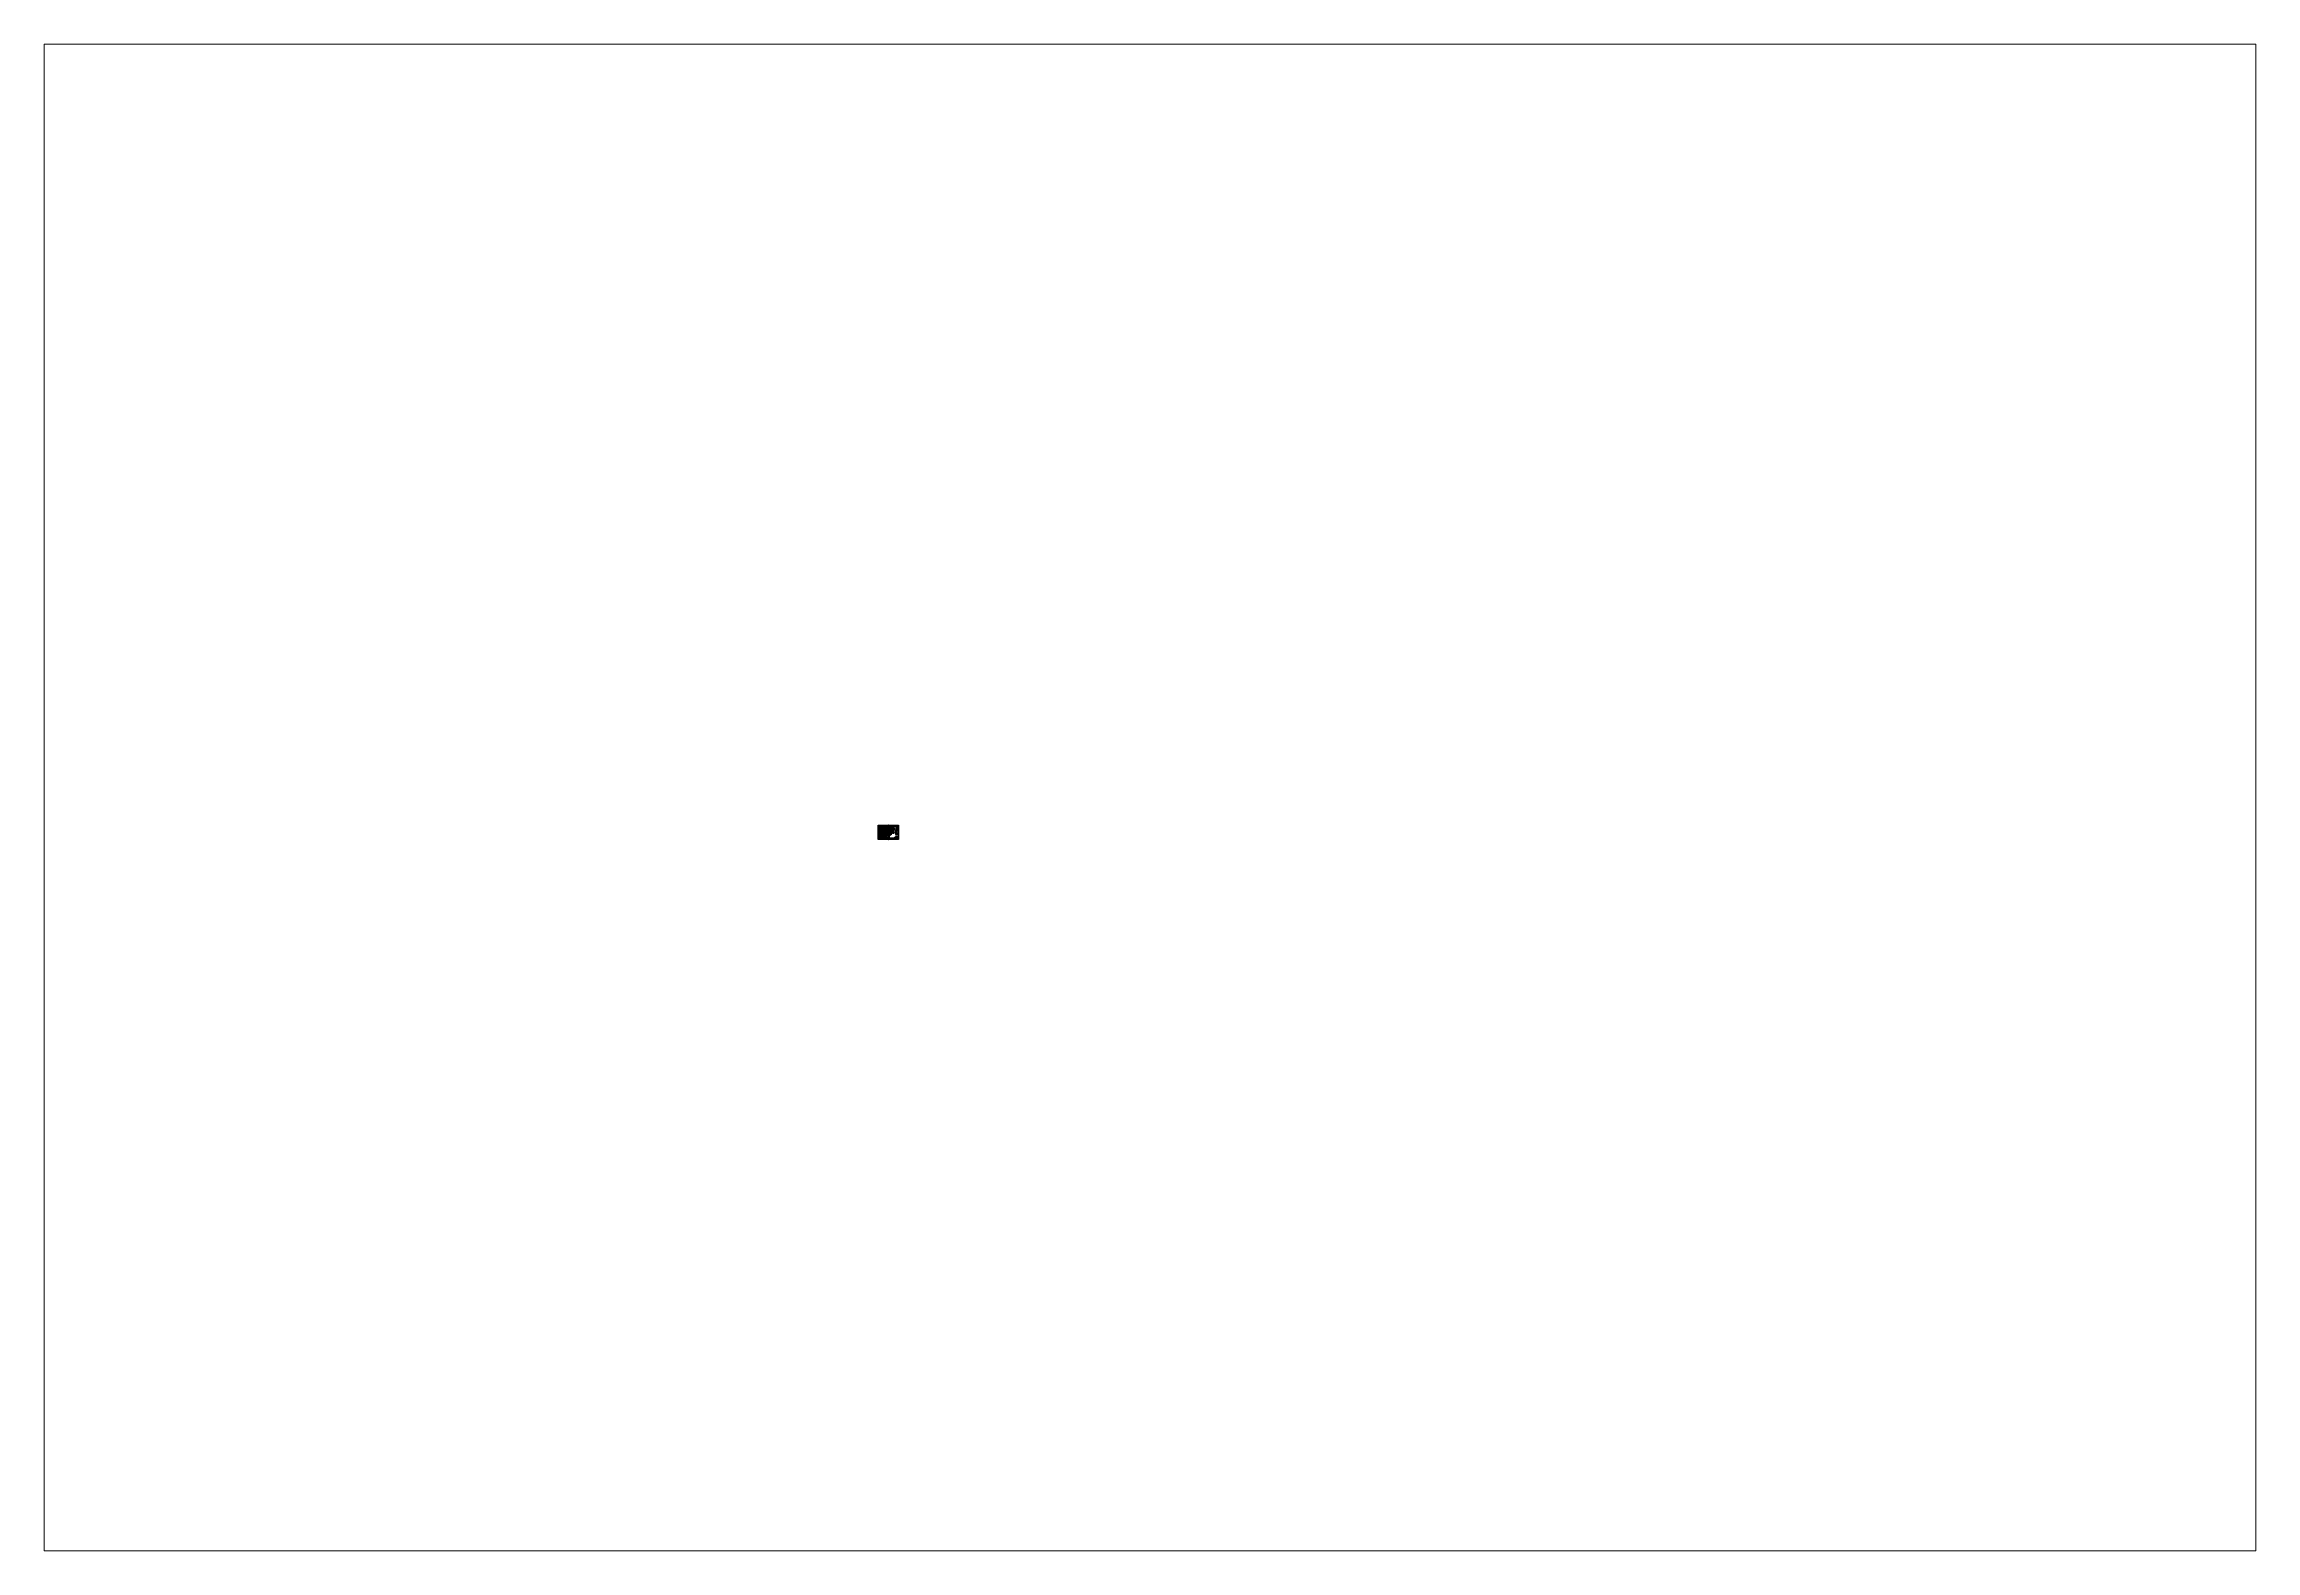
# Paper-space layout 'Layout1' of a CAD drawing. Extents: x 0 to 9.4, y 0 to 6.4.
# The model-space entities are those that its viewports show. They can reach past a viewport. Long polylines and large blocks are cut down to what shows.
import ezdxf
from ezdxf.enums import TextEntityAlignment as Align
from ezdxf.lldxf.tags import DXFTag

# ---------------------------------------------------------------- set-up
doc = ezdxf.new("R2010")
doc.units = 0
doc.header["$LTSCALE"] = 5
doc.header["$MEASUREMENT"] = 0
for name, color, linetype in [('COL', 1, 'Continuous'), ('COL. TXT', 2, 'Continuous'), ('COL.TEXT', 1, 'Continuous'), ('DIM', 5, 'Continuous'), ('FRAME', 6, 'Continuous'), ('HT', 8, 'Continuous'), ('LEVEL', 5, 'Continuous'), ('LINE WORK', 4, 'Continuous'), ('LOGO', 1, 'Continuous'), ('REINF', 6, 'Continuous'), ('SECT-MKD', 1, 'Continuous'), ('SECT-NO', 1, 'Continuous'), ('sheet', 1, 'Continuous'), ('STIRRUPS', 5, 'Continuous'), ('SUB TITLE', 3, 'Continuous'), ('TABLE FRAME', 5, 'Continuous'), ('TEXT', 4, 'Continuous'), ('TITLE', 6, 'Continuous')]:
    doc.layers.add(name, color=color, linetype=linetype)
doc.styles.add('D', font='romand.shx', dxfattribs={"height": 200})
doc.styles.add('ROMAND', font='romans.shx', dxfattribs={"width": 0.85})
doc.styles.add('ROMANS', font='romans.shx', dxfattribs={"width": 0.8, "height": 2.25})
doc.styles.add('T1', font='r.shx', dxfattribs={"width": 0.85, "height": 2.25})
tags = doc.linetypes.add('HIDDEN', pattern=[0.375, 0.25, -0.125]).pattern_tags.tags
tags[6:7] = [DXFTag(74, 4), DXFTag(75, 0), DXFTag(340, '0'), DXFTag(46, 1.0), DXFTag(50, 0.0), DXFTag(44, 0.0), DXFTag(45, 0.0)]
tags[4:5] = [DXFTag(74, 4), DXFTag(75, 0), DXFTag(340, '0'), DXFTag(46, 1.0), DXFTag(50, 0.0), DXFTag(44, 0.0), DXFTag(45, 0.0)]
doc.dimstyles.new('T1', dxfattribs={"dimtxt": 2.25, "dimasz": 2, "dimexe": 1, "dimexo": 0.5, "dimgap": 1, "dimtad": 1, "dimdec": 0, "dimzin": 1, "dimdsep": 46, "dimtxsty": 'ROMANS', "dimcen": 0.09, "dimclrd": 5, "dimclre": 5, "dimclrt": 4, "dimadec": 0, "dimazin": 0, "dimtfac": 1, "dimtdec": 0, "dimtofl": 0, "dimtmove": 0, "dimatfit": 3, "dimfxl": 0, "dimtolj": 1, "dimtzin": 1, "dimarcsym": 0})

# ---------------------------------------------------------------- blocks, each defined once
blk = doc.blocks.new('MID')
at = {"layer": 'sheet', "color": 2}
for p, q in [((0, 0), (10, 0)), ((9, 1), (4, 6)), ((4, 6), (4, 1)), ((4, 1), (9, 1)), ((9, -1), (4, -6)), ((4, -1), (9, -1)), ((4, -6), (4, -1))]:
    blk.add_line(p, q, dxfattribs=at)
for points in [[(4, 6), (9, 1), (4, 1)], [(4, -6), (9, -1), (4, -1)]]:
    blk.add_solid(points, dxfattribs=at)
blk = doc.blocks.new('N11')
at = {"layer": 'SUB TITLE', "style": 'ROMANS', "width": 0.8}
blk.add_text('%%uLEGEND', height=2.75, dxfattribs=at).set_placement((959, 791))
at = {"layer": 'TEXT', "style": 'ROMANS'}
for s, width, p in [('U.N.O....... UNLESS NOTED OTHERWISE', 0.75, (959, 787)), ('F.F.L........  FINISHED FLOOR LEVEL', 0.75, (959, 783)), ('F.G.L........ FINISHED GROUND LEVEL', 0.75, (959, 780)), ('E.G.L........ EXISTING GROUND LEVEL', 0.75, (959, 777)), ('TYP........  TYPICAL', 0.75, (959, 773)), ('T.O.C........ TOP OF CONCRETE', 0.75, (959, 770)), ('B.O.B....... BOTTOM OF BEAM', 0.75, (959, 766)), ('B/W.......... BOTH WAYS', 0.75, (959, 763)), ('C............. CENTRE LINE', 0.75, (959, 760)), ('L', 0.7, (960, 759)), ('C/C.......... CENTRE TO CENTER SPACING', 0.75, (959, 756)), ('SFR.......... SIDE FACE REINFORCEMENT', 0.75, (959, 753)), ('INV.......... INVERTED BEAM', 0.75, (959, 750)), ('R/S......... REGULAR W.R.T. SUNK', 0.75, (959, 747)), ('Ld............ DEVELOPMENT LENGTH', 0.75, (959, 744)), ('R/F.......... REINFORCEMENT STEEL', 0.75, (959, 740))]:
    blk.add_text(s, height=2.5, dxfattribs=dict(at, width=width)).set_placement(p)
blk = doc.blocks.new('N12')
at = {"layer": 'TABLE FRAME'}
for p, q in [((1026, 746, 1003), (1135, 746, 1003)), ((1026, 741, 1003), (1136, 741, 1003))]:
    blk.add_line(p, q, dxfattribs=at)
at = {"layer": 'SUB TITLE', "style": 'ROMANS', "width": 0.8}
blk.add_text('%%uGENERAL NOTES', height=2.75, dxfattribs=at).set_placement((1024, 791, 1003))
at = {"layer": 'TEXT', "style": 'ROMANS'}
for s, width, p in [('1. ALL DIMENSIONS ARE IN mm AND LEVELS IN METER. (U.N.0.)', 0.75, (1023, 786, 1003)), ('2. THIS DRAWING IS TO BE READ IN CONJUNCTION WITH THE RELEVANT ARCHITECTURAL ', 0.7, (1023, 782, 1003)), ('3. DO NOT SCALE THE DRAWING. ', 0.75, (1023, 775, 1003)), ('4. ANOMALIES IF ANY SHALL BE RESOLVED WITH M/S. EPICONS', 0.75, (1022, 771, 1003)), ('5. FOLLOW LATEST REVISION OF ALL RELEVENT DRAWINGS AND B.I.S. CODES.', 0.75, (1023, 763, 1003)), ("6. `HOLD' MARK MEANS WORK SHALL NOT BE EXECUTED", 0.75, (1022, 759, 1003)), ("7. ONLY `VALID FOR CONSTRUCTION' DRG. SHALL BE USED FOR EXECUTION OF WORK.", 0.7, (1023, 755, 1003)), ('8. CONTACTOR SHALL CHECK ALL DIMENSIONS AND LEVELS BEFOR EXECUTION OF WORK.', 0.7, (1023, 750, 1003)), ('9. ALL THE R.C.C./STRUCTURAL WORK SHALL BE EXECUTED STRICTLY UNDER ', 0.75, (1023, 746, 1003)), (' PRIOR TO EXECUTION OF WORK.', 0.75, (1025, 767, 1003)), ('COMPETENT TECHNICAL SUPERVISION SEPARATELY PROVIDED BY THE OWNER', 0.75, (1026, 742, 1003)), (' DRAWINGS, SERVICE CONSULTANTS DRGS. AND CIVIL CONTRACT DOCUMENT.', 0.75, (1025, 778, 1003))]:
    blk.add_text(s, height=2.5, dxfattribs=dict(at, width=width)).set_placement(p)
blk = doc.blocks.new('N13')
at = {"layer": 'COL.TEXT'}
blk.add_line((1066, 833), (958, 833), dxfattribs=at)
at = {"layer": 'TABLE FRAME', "linetype": 'Continuous'}
for p, q in [((1066, 865), (958, 865)), ((1066, 861), (958, 861)), ((1066, 857), (958, 857)), ((1066, 853), (958, 853)), ((1066, 845), (958, 845)), ((1066, 841), (958, 841)), ((1066, 837), (958, 837)), ((1066, 827), (958, 827)), ((1066, 822), (958, 822)), ((1066, 818), (958, 818)), ((1066, 814), (958, 814)), ((1066, 810), (958, 810)), ((1066, 806), (958, 806)), ((1066, 802), (958, 802)), ((984, 833), (984, 865)), ((1020, 849), (984, 849)), ((992, 802), (992, 827)), ((1020, 833), (1020, 853)), ((1028, 802), (1028, 827)), ((1029, 853), (1029, 865))]:
    blk.add_line(p, q, dxfattribs=at)
at = {"layer": 'TEXT'}
for p, q in [((1051, 851), (1052, 850)), ((1052, 846), (1053, 847))]:
    blk.add_line(p, q, dxfattribs=at)
at = {"layer": 'SUB TITLE', "style": 'ROMANS', "width": 0.8}
for s, height, p in [('S.F.R.', 2.5, (959, 799)), ('%%uCLEAR COVER TO REINFORCEMENT', 2.75, (960, 869)), ('%%uLAP LENGTH FOR REINF. BARS   (d = DIA OF BAR)', 2.75, (960, 829))]:
    blk.add_text(s, height=height, dxfattribs=at).set_placement(p)
at = {"layer": 'TEXT', "style": 'ROMANS'}
for s, height, width, p in [('   2. COLUMNS  :      BELOW GR. =65mm.(min)   ABOVE GR. = 40mm.', 2.5, 0.7, (954, 858)), ('    3. PLINTH BEAMS:    BOTTOM & TOP = 50mm.   SIDE. = 50mm. ', 2.5, 0.7, (952, 854)), ('   1. FOOTINGS/RAFT :  BOTTOM & TOP  = 50mm.  SIDE  = 75mm.', 2.5, 0.7, (954, 862)), ('4. FL00R BEAMS     BOTTOM = 40mm. ', 2.5, 0.7, (959, 850)), ('5. FL00R SLABS      BOTTOM = 20mm. ', 2.5, 0.7, (959, 842)), ('6. R.C.C. WALLS      BELOW GR.= 50mm.       ABOVE GR.  = 40mm, ', 2.5, 0.7, (958, 838)), ('7. WATER TANK       WALL SIDE = 40mm,      SLAB = 40mm.', 2.5, 0.7, (958, 834)), ('   GRADE OF CONCRETE  ', 2.5, 0.7, (955, 824)), ('PROVIDE SIDE FACE REINFORCEMENT FOR BEAMS WITH DEPTH MORE THAN 750mm.', 2.5, 0.65, (959, 796)), ('M :20 ', 2.5, 0.7, (960, 819)), ('M :25', 2.5, 0.7, (960, 815)), ('M :30', 2.5, 0.7, (960, 811)), ('M :35', 2.5, 0.7, (960, 807)), ('M :40 AND ABOVE', 2.5, 0.7, (960, 803)), ('                  TOP = 25mm. ', 2.5, 0.7, (959, 846)), (' FOR Fe-415 STEEL', 2.5, 0.7, (996, 824)), ('55 d', 2.5, 0.75, (1003, 819)), ('47 d', 2.5, 0.75, (1003, 815)), ('44 d', 2.5, 0.75, (1003, 811)), ('40 d', 2.5, 0.75, (1003, 807)), ('35 d', 2.5, 0.75, (1004, 803)), ('SHALL BE AS FOLLOWS. (U.N.O.)', 2.5, 0.7, (1020, 869)), (' SIDE =25mm.(FOR B <150mm)', 2.5, 0.7, (1019, 850)), (' SIDE =40mm.(FOR B >150mm)', 2.5, 0.7, (1019, 846)), ('TOP =20mm.', 2.25, 0.7, (1030, 842)), (' FOR Fe-500  STEEL', 2.5, 0.7, (1031, 824)), ('66 d', 2.5, 0.75, (1033, 819)), ('56 d', 2.5, 0.75, (1033, 815)), ('53 d', 2.5, 0.75, (1033, 811)), ('46 d', 2.5, 0.75, (1033, 807)), ('42 d', 2.5, 0.75, (1033, 803))]:
    blk.add_text(s, height=height, dxfattribs=dict(at, width=width)).set_placement(p)
blk = doc.blocks.new('N15')
at = {"layer": 'SUB TITLE', "style": 'ROMANS', "width": 0.8}
blk.add_text('%%uNOTES FOR R.C.C. SUB STRUCTURE', height=2.75, dxfattribs=at).set_placement((1179, 869))
at = {"layer": 'TEXT', "style": 'ROMANS', "width": 0.75}
for s, p in [('1. SAFE BEARING CAPACITY OF SOIL IS CONSIDERED AS -- T/SQ. M. ', (1178, 864)), ('2. FOUNDATIONS TO REST ON THE COMPETENT HARD STRATA APPROVED ', (1178, 854)), ('3. ALL FOOTINGS ARE CONCENTRIC WITH COLUMNS (U.N.0.)', (1179, 846)), ('4. COL._________________DESIGNED FOR O/H WATER TANK LOAD ', (1179, 842)), ('5. TOP OF EXTERNAL PERIPHERAL PLINTH BEAMS TO BE 150m.m.', (1178, 834)), ('7. USE OF PP CEMENT OR FLY ASH BLENDED CONCRETE IS ', (1179, 813)), ('8. INCASE EXPANSIVE SOIL (BLACK COTTON SOIL) IS PRESENT THEN', (1179, 803)), ('6. R.C.C. SURFACE FOR SUBSTRUCTURE TO BE PROVIDED WITH', (1179, 824)), ('   (BELOW  P.C.C.) AT -- MTRS. (min). BELOW EXISTING GROUND ', (1177, 861)), ('LEVEL AS PER GEOTECHNICAL REPORT. BY M/s. SOIL CONSULTANTS', (1182, 858)), ('BY M/S. EPICONS / SOIL CONSULTANTS', (1183, 850)), ('BELOW F.F.L. UNLESS SPECIFIED OTHERWISE BY THE ARCHITECT.', (1183, 827)), (' AND REPLACED BY EXTERNAL NONCOHESIVE SOIL.', (1181, 796)), ('OF CAPACITY______LITERS.', (1184, 838)), ('BELOW F.G.L.  AND TOP OF INTERNAL PLINTH BEAMS TO BE 150mm.', (1183, 831)), ('PROTECTIVE COATING OF COAL-TAR EPOXY / BITUMINOUS PAINT.', (1184, 820)), ('IN CHEMICALLY AGRESSIVE SUB-SOIL CONDITIONS.', (1184, 816)), ('RECOMMENDED FOR R.C.C. WORK OF SUB STRUCTURE IN ', (1183, 809)), ('CHEMICALLY AGRESSIVE SUB-SOIL CONDITIONS.', (1183, 806)), ('THE SAME SHALL BE FULLY REMOVED FROM THE BUILDING AREA  ', (1184, 799))]:
    blk.add_text(s, height=2.5, dxfattribs=at).set_placement(p)
blk = doc.blocks.new('N16')
at = {"layer": 'TABLE FRAME'}
for p, q in [((1154, 752), (1240, 752)), ((1154, 748), (1240, 748)), ((1154, 744), (1241, 744)), ((1154, 740), (1241, 740))]:
    blk.add_line(p, q, dxfattribs=at)
at = {"layer": 'SUB TITLE', "style": 'ROMANS', "width": 0.8}
blk.add_text('%%UEXCAVATION SAFETY NOTES', height=2.75, dxfattribs=at).set_placement((1150, 791))
at = {"layer": 'TEXT', "style": 'ROMANS', "width": 0.75}
for s, p in [('1. DEPTH OF EXCAVATION FOR FOUNDATION SHALL BE LIMITED MAXIMUM', (1150, 787)), ('2. EXCAVATION SAFETY IS THE SOLE RESPONSIBILITY OF THE ', (1150, 780)), ('3. EXCAVATED SIDES UNDER DRY. CONDITION TO BE PROVIDED A SLOPE ', (1150, 770, -1003)), ('4. EXCAVATED SOIL OR CONSTRUCTION MATERIALS SHALL NOT BE STACKED ', (1150, 759, -1003)), ('5. CONTRACTOR SHALL TAKE ALL THE NECESSARY PRECAUTIONS SUCH AS', (1150, 752)), (' UPTO THE DEPTH OF NEAREST EXISTING FOUNDATION  (IF ANY)', (1153, 784)), ('CONTRACTOR WHO SHALL COMPLY WITH THE REQUIRMENTS OF THE ', (1154, 777)), ('SAFETY CODE OF EXCAVATION WORK IS: 3764 (LATEST)', (1154, 774)), (' WITH MINIMUM 1V:1.5H OR ELSE SHORING PILES/ ADEQUATE SHORING ', (1153, 767, -1003)), ('STRUTTING MUST BE PROVIDED TO PROTECT THE EXCAVATED SIDES.', (1154, 763, -1003)), (' PROVIDING SHORING AND STRUTTING DURING  EXCAVATION  TO ', (1152, 749)), ('PREVENT COLLAPSE OF EXCAVATED PIT SIDES & ENSURE  THE SAFETY', (1154, 745)), (' AND PROTECTION OF ADJOINING EXISTING STRUCTURE (IF ANY)', (1153, 741)), ('NEAR THE EDGES OF EXCAVATED PIT.', (1154, 756, -1003)), (' (FOR SUB-STRUCTURE)', (1197, 792))]:
    blk.add_text(s, height=2.5, dxfattribs=at).set_placement(p)
blk = doc.blocks.new('*X32')
for p, q in [((965, 782), (965, 782)), ((965, 777), (966, 777)), ((965, 776), (966, 777)), ((965, 776), (965, 776)), ((966, 785), (966, 785)), ((967, 781), (967, 781)), ((967, 774), (967, 774)), ((968, 777), (968, 777)), ((972, 774), (973, 775)), ((973, 776), (973, 776)), ((973, 774), (973, 775)), ((975, 776), (975, 776)), ((977, 785), (977, 785)), ((977, 782), (977, 782)), ((977, 776), (977, 776)), ((978, 784), (978, 784)), ((978, 776), (978, 776)), ((979, 777), (979, 777)), ((981, 783), (983, 784)), ((981, 783), (982, 783)), ((982, 783), (983, 784)), ((983, 784), (983, 784)), ((985, 777), (985, 777)), ((986, 778), (986, 778)), ((987, 784), (987, 784)), ((987, 784), (987, 784)), ((987, 777), (987, 777)), ((990, 776), (990, 776)), ((991, 785), (991, 785)), ((991, 774), (991, 774)), ((993, 775), (994, 776)), ((993, 775), (994, 774)), ((994, 774), (994, 776)), ((998, 785), (998, 785)), ((998, 784), (998, 784)), ((998, 780), (998, 780)), ((998, 779), (998, 779)), ((998, 778), (998, 778)), ((1000, 776), (1000, 776)), ((1003, 780), (1003, 780)), ((1003, 776), (1003, 776)), ((1008, 780), (1008, 780)), ((1009, 783), (1009, 783)), ((1010, 782), (1011, 782)), ((1010, 782), (1011, 781)), ((1010, 782), (1010, 782)), ((1011, 781), (1011, 782)), ((1011, 781), (1011, 781)), ((1011, 776), (1011, 776)), ((1013, 785), (1013, 786)), ((1013, 785), (1014, 785)), ((1014, 785), (1014, 786)), ((1014, 778), (1014, 778)), ((1018, 781), (1018, 781)), ((1018, 774), (1018, 774)), ((1018, 774), (1018, 774)), ((1019, 783), (1019, 783)), ((1021, 784), (1021, 784)), ((1022, 786), (1022, 786)), ((1022, 786), (1022, 786)), ((1022, 775), (1022, 775)), ((1022, 774), (1023, 774)), ((1023, 782), (1023, 782)), ((1023, 775), (1023, 775)), ((1023, 774), (1023, 774)), ((1026, 785), (1026, 785)), ((1026, 780), (1026, 780)), ((1027, 783), (1028, 785)), ((1027, 783), (1028, 783)), ((1028, 783), (1028, 785)), ((1028, 783), (1028, 783)), ((1028, 783), (1028, 783)), ((1028, 776), (1028, 776)), ((1030, 783), (1030, 783)), ((1031, 776), (1031, 776)), ((1033, 775), (1033, 775)), ((1036, 785), (1036, 785)), ((1036, 784), (1036, 784)), ((1038, 782), (1038, 782)), ((1038, 777), (1038, 777)), ((1039, 784), (1039, 784)), ((1039, 780), (1040, 781)), ((1039, 780), (1040, 779)), ((1040, 779), (1040, 781)), ((1041, 783), (1043, 784)), ((1041, 782), (1042, 783)), ((1041, 783), (1043, 782)), ((1041, 782), (1042, 782)), ((1041, 782), (1041, 782)), ((1042, 782), (1042, 783)), ((1043, 782), (1043, 784)), ((1043, 778), (1043, 778)), ((1043, 774), (1043, 774)), ((1045, 775), (1045, 775)), ((1047, 784), (1047, 784)), ((1048, 779), (1048, 779)), ((1048, 778), (1048, 778)), ((1049, 785), (1049, 785)), ((1049, 784), (1049, 784)), ((1051, 782), (1051, 782)), ((1054, 774), (1054, 774)), ((1056, 781), (1057, 782)), ((1056, 781), (1057, 781)), ((1056, 779), (1056, 779)), ((1057, 781), (1057, 782)), ((1057, 777), (1057, 777)), ((1058, 784), (1058, 784)), ((1059, 780), (1059, 780)), ((1062, 781), (1062, 781)), ((1063, 779), (1064, 781)), ((1063, 779), (1064, 779)), ((1064, 779), (1064, 781)), ((1067, 778), (1069, 779)), ((1067, 778), (1068, 778)), ((1068, 781), (1068, 781)), ((1068, 778), (1069, 779)), ((1068, 774), (1068, 774)), ((1069, 783), (1069, 783)), ((1069, 782), (1069, 782)), ((1069, 779), (1069, 779)), ((1069, 775), (1069, 775)), ((1070, 780), (1071, 781)), ((1070, 780), (1071, 780)), ((1071, 780), (1071, 781)), ((1073, 782), (1073, 782)), ((1073, 781), (1073, 781)), ((1076, 775), (1076, 775)), ((1079, 783), (1079, 783)), ((1079, 783), (1079, 783)), ((1079, 776), (1079, 776)), ((1080, 781), (1080, 781)), ((1081, 783), (1081, 783)), ((1083, 780), (1083, 780)), ((1084, 785), (1086, 785)), ((1084, 785), (1085, 784)), ((1084, 778), (1085, 780)), ((1084, 778), (1086, 778)), ((1084, 776), (1086, 778)), ((1084, 776), (1086, 776)), ((1085, 784), (1086, 785)), ((1086, 778), (1085, 780)), ((1086, 776), (1086, 778)), ((1088, 776), (1088, 776)), ((1089, 778), (1089, 778)), ((1090, 784), (1090, 784)), ((1090, 783), (1090, 783)), ((1092, 783), (1092, 783)), ((1093, 777), (1093, 777)), ((1094, 784), (1094, 784)), ((1094, 780), (1094, 780)), ((1096, 777), (1098, 777)), ((1096, 777), (1097, 776)), ((1097, 776), (1098, 777)), ((1099, 785), (1099, 785)), ((1099, 777), (1100, 778)), ((1099, 777), (1100, 777)), ((1100, 779), (1100, 779)), ((1100, 777), (1100, 778)), ((1101, 782), (1101, 782)), ((1101, 778), (1101, 778)), ((1104, 785), (1104, 785)), ((1105, 779), (1105, 779)), ((1106, 774), (1107, 774)), ((1107, 774), (1107, 774))]:
    blk.add_line(p, q)
blk = doc.blocks.new('GRD1')
at = {"layer": 'HT'}
for p, q in [((-105, -20), (-85, 0)), ((-105, -49), (-57, 0)), ((-93, -65), (-28, 0)), ((-65, -65), (0, 0)), ((-36, -65), (28, 0)), ((-8, -65), (57, 0)), ((12, -45), (34, -68)), ((26, -31), (63, -68)), ((40, -17), (91, -68)), ((54, -3), (119, -68)), ((83, -3), (144, -64)), ((111, -3), (144, -36)), ((139, -3), (144, -7))]:
    blk.add_line(p, q, dxfattribs=at)
blk = doc.blocks.new('*D386')
at = {"layer": 'DEFPOINTS', "color": 5, "linetype": 'ByBlock'}
for p in [(768, 357), (770, 357)]:
    blk.add_point(p, dxfattribs=at)
at = {"layer": 'DIM', "color": 5, "linetype": 'ByBlock', "lineweight": -2}
for p, q in [((766, 347), (764, 347)), ((768, 356), (768, 346)), ((770, 356), (770, 346)), ((772, 347), (792, 347))]:
    blk.add_line(p, q, dxfattribs=at)
at = {"layer": 'DIM', "color": 5, "linetype": 'ByBlock'}
for points in [[(768, 347), (766, 348), (766, 347)], [(770, 347), (772, 348), (772, 347)]]:
    blk.add_solid(points, dxfattribs=at)
at = {"layer": 'DIM', "color": 4, "linetype": 'ByBlock', "insert": (783, 350), "char_height": 2.25, "attachment_point": 5, "style": 'ROMANS'}
blk.add_mtext('65mm(min) ', dxfattribs=at)
blk = doc.blocks.new('*D391')
at = {"layer": 'DEFPOINTS', "color": 5, "linetype": 'ByBlock'}
for p in [(725, 212), (729, 217)]:
    blk.add_point(p, dxfattribs=at)
at = {"layer": 'DIM', "color": 5, "linetype": 'ByBlock', "lineweight": -2}
for p, q in [((727, 205), (716, 205)), ((725, 212), (725, 204)), ((727, 205), (727, 205)), ((729, 216), (729, 204))]:
    blk.add_line(p, q, dxfattribs=at)
at = {"layer": 'DIM', "color": 5, "linetype": 'ByBlock'}
for points in [[(725, 205), (727, 205), (727, 205)], [(729, 205), (727, 205), (727, 205)]]:
    blk.add_solid(points, dxfattribs=at)
at = {"layer": 'DIM', "color": 4, "linetype": 'ByBlock', "insert": (720, 207), "char_height": 2.25, "attachment_point": 5, "style": 'ROMANS'}
blk.add_mtext('150', dxfattribs=at)
blk = doc.blocks.new('*D392')
at = {"layer": 'DEFPOINTS', "color": 5, "linetype": 'ByBlock'}
for p in [(730, 312), (730, 308)]:
    blk.add_point(p, dxfattribs=at)
at = {"layer": 'DIM', "color": 5, "linetype": 'ByBlock', "lineweight": -2}
for p, q in [((729, 312), (725, 312)), ((729, 308), (725, 308)), ((726, 314), (726, 316)), ((726, 306), (726, 304))]:
    blk.add_line(p, q, dxfattribs=at)
at = {"layer": 'DIM', "color": 5, "linetype": 'ByBlock'}
for points in [[(726, 312), (726, 314), (726, 314)], [(726, 308), (726, 306), (726, 306)]]:
    blk.add_solid(points, dxfattribs=at)
at = {"layer": 'DIM', "color": 4, "linetype": 'ByBlock', "insert": (724, 310), "char_height": 2.25, "attachment_point": 5, "rotation": 90, "style": 'ROMANS'}
blk.add_mtext('d2', dxfattribs=at)
blk = doc.blocks.new('*D393')
at = {"layer": 'DEFPOINTS', "color": 5, "linetype": 'ByBlock'}
for p in [(718, 297), (722, 369)]:
    blk.add_point(p, dxfattribs=at)
at = {"layer": 'DIM', "color": 5, "linetype": 'ByBlock', "lineweight": -2}
for p, q in [((721, 369), (711, 369)), ((718, 297), (711, 297)), ((712, 369), (712, 297))]:
    blk.add_line(p, q, dxfattribs=at)
at = {"layer": 'DIM', "color": 5, "linetype": 'ByBlock'}
for points in [[(712, 369), (711, 367), (712, 367)], [(712, 297), (711, 299), (712, 299)]]:
    blk.add_solid(points, dxfattribs=at)
at = {"layer": 'DIM', "color": 4, "linetype": 'ByBlock', "insert": (710, 333), "char_height": 2.25, "attachment_point": 5, "rotation": 90, "style": 'ROMANS'}
blk.add_mtext('MINIMUM---m OR UPTO', dxfattribs=at)
blk = doc.blocks.new('*D394')
at = {"layer": 'DEFPOINTS', "color": 5, "linetype": 'ByBlock'}
for p in [(734, 357), (735, 308)]:
    blk.add_point(p, dxfattribs=at)
at = {"layer": 'DIM', "color": 5, "linetype": 'ByBlock', "lineweight": -2}
for p, q in [((734, 357), (732, 357)), ((735, 308), (732, 308)), ((733, 357), (733, 308))]:
    blk.add_line(p, q, dxfattribs=at)
at = {"layer": 'DIM', "color": 5, "linetype": 'ByBlock'}
for points in [[(733, 357), (733, 355), (733, 355)], [(733, 308), (733, 310), (733, 310)]]:
    blk.add_solid(points, dxfattribs=at)
at = {"layer": 'DIM', "color": 4, "linetype": 'ByBlock', "insert": (731, 333), "char_height": 2.25, "attachment_point": 5, "rotation": 90, "style": 'ROMANS'}
blk.add_mtext('LINKS SPASING AS PER', dxfattribs=at)
blk = doc.blocks.new('*D395')
at = {"layer": 'DEFPOINTS', "color": 5, "linetype": 'ByBlock'}
for p in [(749, 375), (751, 375)]:
    blk.add_point(p, dxfattribs=at)
at = {"layer": 'DIM', "color": 5, "linetype": 'ByBlock', "lineweight": -2}
for p, q in [((747, 381), (740, 381)), ((749, 375), (749, 382)), ((751, 375), (751, 382)), ((753, 381), (755, 381))]:
    blk.add_line(p, q, dxfattribs=at)
at = {"layer": 'DIM', "color": 5, "linetype": 'ByBlock'}
for points in [[(749, 381), (747, 381), (747, 380)], [(751, 381), (753, 381), (753, 380)]]:
    blk.add_solid(points, dxfattribs=at)
at = {"layer": 'DIM', "color": 4, "linetype": 'ByBlock', "insert": (743, 383), "char_height": 2.25, "attachment_point": 5, "style": 'ROMANS'}
blk.add_mtext('25', dxfattribs=at)
blk = doc.blocks.new('*D396')
at = {"layer": 'DEFPOINTS', "color": 5, "linetype": 'ByBlock'}
for p in [(732, 528), (737, 545)]:
    blk.add_point(p, dxfattribs=at)
at = {"layer": 'DIM', "color": 5, "linetype": 'ByBlock', "lineweight": -2}
for p, q in [((736, 545), (728, 545)), ((731, 528), (728, 528)), ((729, 545), (729, 528))]:
    blk.add_line(p, q, dxfattribs=at)
at = {"layer": 'DIM', "color": 5, "linetype": 'ByBlock'}
for points in [[(729, 545), (728, 543), (729, 543)], [(729, 528), (728, 530), (729, 530)]]:
    blk.add_solid(points, dxfattribs=at)
blk = doc.blocks.new('dsd')
at = {"layer": 'HT'}
for p, q in [((662, 306), (666, 309)), ((662, 306), (664, 309)), ((662, 308), (663, 309)), ((664, 306), (667, 309)), ((665, 306), (669, 309)), ((667, 306), (670, 309)), ((668, 307), (669, 305)), ((669, 308), (672, 305)), ((669, 307), (671, 305)), ((670, 309), (674, 305)), ((672, 309), (675, 306)), ((673, 309), (675, 307)), ((675, 309), (675, 309))]:
    blk.add_line(p, q, dxfattribs=at)
blk = doc.blocks.new('*D413')
at = {"layer": 'DEFPOINTS', "color": 5, "linetype": 'ByBlock'}
for p in [(632, 337), (635, 337)]:
    blk.add_point(p, dxfattribs=at)
at = {"layer": 'DIM', "color": 5, "linetype": 'ByBlock', "lineweight": -2}
for p, q in [((630, 328), (628, 328)), ((632, 337), (632, 327)), ((635, 337), (635, 327)), ((637, 328), (656, 328))]:
    blk.add_line(p, q, dxfattribs=at)
at = {"layer": 'DIM', "color": 5, "linetype": 'ByBlock'}
for points in [[(632, 328), (630, 328), (630, 328)], [(635, 328), (637, 328), (637, 328)]]:
    blk.add_solid(points, dxfattribs=at)
at = {"layer": 'DIM', "color": 4, "linetype": 'ByBlock', "insert": (647, 331), "char_height": 2.25, "attachment_point": 5, "style": 'ROMANS'}
blk.add_mtext('65mm(min) ', dxfattribs=at)
blk = doc.blocks.new('*D418')
at = {"layer": 'DEFPOINTS', "color": 5, "linetype": 'ByBlock'}
for p in [(594, 293), (594, 289)]:
    blk.add_point(p, dxfattribs=at)
at = {"layer": 'DIM', "color": 5, "linetype": 'ByBlock', "lineweight": -2}
for p, q in [((594, 293), (589, 293)), ((594, 289), (589, 289)), ((590, 295), (590, 297)), ((590, 287), (590, 285))]:
    blk.add_line(p, q, dxfattribs=at)
at = {"layer": 'DIM', "color": 5, "linetype": 'ByBlock'}
for points in [[(590, 293), (591, 295), (590, 295)], [(590, 289), (591, 287), (590, 287)]]:
    blk.add_solid(points, dxfattribs=at)
at = {"layer": 'DIM', "color": 4, "linetype": 'ByBlock', "insert": (588, 291), "char_height": 2.25, "attachment_point": 5, "rotation": 90, "style": 'ROMANS'}
blk.add_mtext('d2', dxfattribs=at)
blk = doc.blocks.new('*D419')
at = {"layer": 'DEFPOINTS', "color": 5, "linetype": 'ByBlock'}
for p in [(583, 277), (586, 350)]:
    blk.add_point(p, dxfattribs=at)
at = {"layer": 'DIM', "color": 5, "linetype": 'ByBlock', "lineweight": -2}
for p, q in [((586, 350), (575, 350)), ((582, 277), (575, 277)), ((576, 350), (576, 277))]:
    blk.add_line(p, q, dxfattribs=at)
at = {"layer": 'DIM', "color": 5, "linetype": 'ByBlock'}
for points in [[(576, 350), (576, 348), (576, 348)], [(576, 277), (576, 279), (576, 279)]]:
    blk.add_solid(points, dxfattribs=at)
at = {"layer": 'DIM', "color": 4, "linetype": 'ByBlock', "insert": (574, 313), "char_height": 2.25, "attachment_point": 5, "rotation": 90, "style": 'ROMANS'}
blk.add_mtext('MINIMUM---m OR UPTO', dxfattribs=at)
blk = doc.blocks.new('*D420')
at = {"layer": 'DEFPOINTS', "color": 5, "linetype": 'ByBlock'}
for p in [(598, 337), (599, 289)]:
    blk.add_point(p, dxfattribs=at)
at = {"layer": 'DIM', "color": 5, "linetype": 'ByBlock', "lineweight": -2}
for p, q in [((598, 337), (596, 337)), ((599, 289), (596, 289)), ((597, 337), (597, 289))]:
    blk.add_line(p, q, dxfattribs=at)
at = {"layer": 'DIM', "color": 5, "linetype": 'ByBlock'}
for points in [[(597, 337), (597, 335), (598, 335)], [(597, 289), (597, 291), (598, 291)]]:
    blk.add_solid(points, dxfattribs=at)
at = {"layer": 'DIM', "color": 4, "linetype": 'ByBlock', "insert": (595, 313), "char_height": 2.25, "attachment_point": 5, "rotation": 90, "style": 'ROMANS'}
blk.add_mtext('LINKS SPASING AS PER', dxfattribs=at)
blk = doc.blocks.new('*D421')
at = {"layer": 'DEFPOINTS', "color": 5, "linetype": 'ByBlock'}
for p in [(614, 355), (615, 355)]:
    blk.add_point(p, dxfattribs=at)
at = {"layer": 'DIM', "color": 5, "linetype": 'ByBlock', "lineweight": -2}
for p, q in [((612, 361), (605, 361)), ((614, 356), (614, 362)), ((615, 356), (615, 362)), ((617, 361), (619, 361))]:
    blk.add_line(p, q, dxfattribs=at)
at = {"layer": 'DIM', "color": 5, "linetype": 'ByBlock'}
for points in [[(614, 361), (612, 361), (612, 361)], [(615, 361), (617, 361), (617, 361)]]:
    blk.add_solid(points, dxfattribs=at)
at = {"layer": 'DIM', "color": 4, "linetype": 'ByBlock', "insert": (607, 363), "char_height": 2.25, "attachment_point": 5, "style": 'ROMANS'}
blk.add_mtext('25', dxfattribs=at)
blk = doc.blocks.new('*D422')
at = {"layer": 'DEFPOINTS', "color": 5, "linetype": 'ByBlock'}
for p in [(596, 526), (601, 544)]:
    blk.add_point(p, dxfattribs=at)
at = {"layer": 'DIM', "color": 5, "linetype": 'ByBlock', "lineweight": -2}
for p, q in [((600, 544), (592, 544)), ((596, 526), (592, 526)), ((593, 544), (593, 526))]:
    blk.add_line(p, q, dxfattribs=at)
at = {"layer": 'DIM', "color": 5, "linetype": 'ByBlock'}
for points in [[(593, 544), (593, 542), (593, 542)], [(593, 526), (593, 528), (593, 528)]]:
    blk.add_solid(points, dxfattribs=at)
blk = doc.blocks.new('*D423')
at = {"layer": 'DEFPOINTS', "color": 5, "linetype": 'ByBlock'}
for p in [(603, 461), (603, 451)]:
    blk.add_point(p, dxfattribs=at)
at = {"layer": 'sheet', "color": 5, "linetype": 'ByBlock', "lineweight": -2}
for p, q in [((603, 461), (592, 461)), ((603, 451), (592, 451)), ((593, 451), (593, 461))]:
    blk.add_line(p, q, dxfattribs=at)
at = {"layer": 'sheet', "color": 5, "linetype": 'ByBlock'}
for points in [[(593, 461), (593, 459), (593, 459)], [(593, 451), (593, 453), (593, 453)]]:
    blk.add_solid(points, dxfattribs=at)
at = {"layer": 'sheet', "color": 4, "linetype": 'ByBlock', "insert": (592, 456), "char_height": 2.25, "attachment_point": 5, "rotation": 90, "style": 'ROMANS'}
blk.add_mtext('.', dxfattribs=at)
blk = doc.blocks.new('*D424')
at = {"layer": 'DEFPOINTS', "color": 5, "linetype": 'ByBlock'}
for p in [(601, 471), (603, 461)]:
    blk.add_point(p, dxfattribs=at)
at = {"layer": 'sheet', "color": 5, "linetype": 'ByBlock', "lineweight": -2}
for p, q in [((600, 471), (592, 471)), ((603, 461), (592, 461)), ((593, 461), (593, 471))]:
    blk.add_line(p, q, dxfattribs=at)
at = {"layer": 'sheet', "color": 5, "linetype": 'ByBlock'}
for points in [[(593, 471), (593, 469), (593, 469)], [(593, 461), (593, 463), (593, 463)]]:
    blk.add_solid(points, dxfattribs=at)
at = {"layer": 'sheet', "color": 4, "linetype": 'ByBlock', "insert": (592, 466), "char_height": 2.25, "attachment_point": 5, "rotation": 90, "style": 'ROMANS'}
blk.add_mtext('.', dxfattribs=at)
blk = doc.blocks.new('*D425')
at = {"layer": 'DEFPOINTS', "color": 5, "linetype": 'ByBlock'}
for p in [(601, 471), (603, 505)]:
    blk.add_point(p, dxfattribs=at)
at = {"layer": 'sheet', "color": 5, "linetype": 'ByBlock', "lineweight": -2}
for p, q in [((603, 505), (592, 505)), ((600, 471), (592, 471)), ((593, 471), (593, 505))]:
    blk.add_line(p, q, dxfattribs=at)
at = {"layer": 'sheet', "color": 5, "linetype": 'ByBlock'}
for points in [[(593, 505), (593, 503), (593, 503)], [(593, 471), (593, 473), (593, 473)]]:
    blk.add_solid(points, dxfattribs=at)
at = {"layer": 'sheet', "color": 4, "linetype": 'ByBlock', "insert": (592, 488), "char_height": 2.25, "attachment_point": 5, "rotation": 90, "style": 'ROMANS'}
blk.add_mtext('.', dxfattribs=at)
blk = doc.blocks.new('*D426')
at = {"layer": 'DEFPOINTS', "color": 5, "linetype": 'ByBlock'}
for p in [(603, 515), (603, 505)]:
    blk.add_point(p, dxfattribs=at)
at = {"layer": 'sheet', "color": 5, "linetype": 'ByBlock', "lineweight": -2}
for p, q in [((603, 515), (592, 515)), ((603, 505), (592, 505)), ((593, 505), (593, 515))]:
    blk.add_line(p, q, dxfattribs=at)
at = {"layer": 'sheet', "color": 5, "linetype": 'ByBlock'}
for points in [[(593, 515), (593, 513), (593, 513)], [(593, 505), (593, 507), (593, 507)]]:
    blk.add_solid(points, dxfattribs=at)
at = {"layer": 'sheet', "color": 4, "linetype": 'ByBlock', "insert": (592, 510), "char_height": 2.25, "attachment_point": 5, "rotation": 90, "style": 'ROMANS'}
blk.add_mtext('.', dxfattribs=at)
blk = doc.blocks.new('*D427')
at = {"layer": 'DEFPOINTS', "color": 5, "linetype": 'ByBlock'}
for p in [(603, 526), (603, 515)]:
    blk.add_point(p, dxfattribs=at)
at = {"layer": 'sheet', "color": 5, "linetype": 'ByBlock', "lineweight": -2}
for p, q in [((603, 526), (592, 526)), ((603, 515), (592, 515)), ((593, 515), (593, 526))]:
    blk.add_line(p, q, dxfattribs=at)
at = {"layer": 'sheet', "color": 5, "linetype": 'ByBlock'}
for points in [[(593, 526), (593, 524), (593, 524)], [(593, 515), (593, 517), (593, 517)]]:
    blk.add_solid(points, dxfattribs=at)
at = {"layer": 'sheet', "color": 4, "linetype": 'ByBlock', "insert": (592, 521), "char_height": 2.25, "attachment_point": 5, "rotation": 90, "style": 'ROMANS'}
blk.add_mtext('.', dxfattribs=at)
blk = doc.blocks.new('*D428')
at = {"layer": 'DEFPOINTS', "color": 5, "linetype": 'ByBlock'}
for p in [(610, 526), (610, 515)]:
    blk.add_point(p, dxfattribs=at)
at = {"layer": 'sheet', "color": 5, "linetype": 'ByBlock', "lineweight": -2}
for p, q in [((609, 526), (609, 526)), ((609, 515), (609, 515)), ((610, 515), (610, 526))]:
    blk.add_line(p, q, dxfattribs=at)
at = {"layer": 'sheet', "color": 5, "linetype": 'ByBlock'}
for points in [[(610, 526), (610, 524), (609, 524)], [(610, 515), (610, 517), (609, 517)]]:
    blk.add_solid(points, dxfattribs=at)
at = {"layer": 'sheet', "color": 4, "linetype": 'ByBlock', "insert": (608, 520), "char_height": 2.25, "attachment_point": 5, "rotation": 90, "style": 'ROMANS'}
blk.add_mtext('D', dxfattribs=at)
blk = doc.blocks.new('*D429')
at = {"layer": 'DEFPOINTS', "color": 5, "linetype": 'ByBlock'}
for p in [(610, 461), (610, 451)]:
    blk.add_point(p, dxfattribs=at)
at = {"layer": 'sheet', "color": 5, "linetype": 'ByBlock', "lineweight": -2}
for p, q in [((610, 461), (609, 461)), ((610, 451), (609, 451)), ((610, 461), (610, 451))]:
    blk.add_line(p, q, dxfattribs=at)
at = {"layer": 'sheet', "color": 5, "linetype": 'ByBlock'}
for points in [[(610, 461), (610, 459), (610, 459)], [(610, 451), (610, 453), (610, 453)]]:
    blk.add_solid(points, dxfattribs=at)
at = {"layer": 'sheet', "color": 4, "linetype": 'ByBlock', "insert": (608, 456), "char_height": 2.25, "attachment_point": 5, "rotation": 90, "style": 'ROMANS'}
blk.add_mtext('D', dxfattribs=at)
blk = doc.blocks.new('*D430')
at = {"layer": 'DEFPOINTS', "color": 5, "linetype": 'ByBlock'}
for p in [(603, 366), (603, 355)]:
    blk.add_point(p, dxfattribs=at)
at = {"layer": 'sheet', "color": 5, "linetype": 'ByBlock', "lineweight": -2}
for p, q in [((603, 366), (592, 366)), ((603, 355), (592, 355)), ((593, 355), (593, 366))]:
    blk.add_line(p, q, dxfattribs=at)
at = {"layer": 'sheet', "color": 5, "linetype": 'ByBlock'}
for points in [[(593, 366), (593, 364), (593, 364)], [(593, 355), (593, 357), (593, 357)]]:
    blk.add_solid(points, dxfattribs=at)
at = {"layer": 'sheet', "color": 4, "linetype": 'ByBlock', "insert": (592, 361), "char_height": 2.25, "attachment_point": 5, "rotation": 90, "style": 'ROMANS'}
blk.add_mtext('.', dxfattribs=at)
blk = doc.blocks.new('*D431')
at = {"layer": 'DEFPOINTS', "color": 5, "linetype": 'ByBlock'}
for p in [(601, 376), (603, 366)]:
    blk.add_point(p, dxfattribs=at)
at = {"layer": 'sheet', "color": 5, "linetype": 'ByBlock', "lineweight": -2}
for p, q in [((600, 376), (592, 376)), ((603, 366), (592, 366)), ((593, 366), (593, 376))]:
    blk.add_line(p, q, dxfattribs=at)
at = {"layer": 'sheet', "color": 5, "linetype": 'ByBlock'}
for points in [[(593, 376), (593, 374), (593, 374)], [(593, 366), (593, 368), (593, 368)]]:
    blk.add_solid(points, dxfattribs=at)
at = {"layer": 'sheet', "color": 4, "linetype": 'ByBlock', "insert": (592, 371), "char_height": 2.25, "attachment_point": 5, "rotation": 90, "style": 'ROMANS'}
blk.add_mtext('.', dxfattribs=at)
blk = doc.blocks.new('*D432')
at = {"layer": 'DEFPOINTS', "color": 5, "linetype": 'ByBlock'}
for p in [(601, 376), (603, 410)]:
    blk.add_point(p, dxfattribs=at)
at = {"layer": 'sheet', "color": 5, "linetype": 'ByBlock', "lineweight": -2}
for p, q in [((603, 410), (592, 410)), ((600, 376), (592, 376)), ((593, 376), (593, 410))]:
    blk.add_line(p, q, dxfattribs=at)
at = {"layer": 'sheet', "color": 5, "linetype": 'ByBlock'}
for points in [[(593, 410), (593, 408), (593, 408)], [(593, 376), (593, 378), (593, 378)]]:
    blk.add_solid(points, dxfattribs=at)
at = {"layer": 'sheet', "color": 4, "linetype": 'ByBlock', "insert": (592, 393), "char_height": 2.25, "attachment_point": 5, "rotation": 90, "style": 'ROMANS'}
blk.add_mtext('.', dxfattribs=at)
blk = doc.blocks.new('*D433')
at = {"layer": 'DEFPOINTS', "color": 5, "linetype": 'ByBlock'}
for p in [(603, 420), (603, 410)]:
    blk.add_point(p, dxfattribs=at)
at = {"layer": 'sheet', "color": 5, "linetype": 'ByBlock', "lineweight": -2}
for p, q in [((603, 420), (592, 420)), ((603, 410), (592, 410)), ((593, 410), (593, 420))]:
    blk.add_line(p, q, dxfattribs=at)
at = {"layer": 'sheet', "color": 5, "linetype": 'ByBlock'}
for points in [[(593, 420), (593, 418), (593, 418)], [(593, 410), (593, 412), (593, 412)]]:
    blk.add_solid(points, dxfattribs=at)
at = {"layer": 'sheet', "color": 4, "linetype": 'ByBlock', "insert": (592, 415), "char_height": 2.25, "attachment_point": 5, "rotation": 90, "style": 'ROMANS'}
blk.add_mtext('.', dxfattribs=at)
blk = doc.blocks.new('*D434')
at = {"layer": 'DEFPOINTS', "color": 5, "linetype": 'ByBlock'}
for p in [(603, 430), (603, 420)]:
    blk.add_point(p, dxfattribs=at)
at = {"layer": 'sheet', "color": 5, "linetype": 'ByBlock', "lineweight": -2}
for p, q in [((603, 430), (592, 430)), ((603, 420), (592, 420)), ((593, 420), (593, 430))]:
    blk.add_line(p, q, dxfattribs=at)
at = {"layer": 'sheet', "color": 5, "linetype": 'ByBlock'}
for points in [[(593, 430), (593, 428), (593, 428)], [(593, 420), (593, 422), (593, 422)]]:
    blk.add_solid(points, dxfattribs=at)
at = {"layer": 'sheet', "color": 4, "linetype": 'ByBlock', "insert": (592, 425), "char_height": 2.25, "attachment_point": 5, "rotation": 90, "style": 'ROMANS'}
blk.add_mtext('.', dxfattribs=at)
blk = doc.blocks.new('*D435')
at = {"layer": 'DEFPOINTS', "color": 5, "linetype": 'ByBlock'}
for p in [(610, 430), (610, 420)]:
    blk.add_point(p, dxfattribs=at)
at = {"layer": 'sheet', "color": 5, "linetype": 'ByBlock', "lineweight": -2}
for p, q in [((609, 430), (609, 430)), ((609, 420), (609, 420)), ((610, 420), (610, 430))]:
    blk.add_line(p, q, dxfattribs=at)
at = {"layer": 'sheet', "color": 5, "linetype": 'ByBlock'}
for points in [[(610, 430), (610, 428), (609, 428)], [(610, 420), (610, 422), (609, 422)]]:
    blk.add_solid(points, dxfattribs=at)
at = {"layer": 'sheet', "color": 4, "linetype": 'ByBlock', "insert": (608, 425), "char_height": 2.25, "attachment_point": 5, "rotation": 90, "style": 'ROMANS'}
blk.add_mtext('D', dxfattribs=at)
blk = doc.blocks.new('*D436')
at = {"layer": 'DEFPOINTS', "color": 5, "linetype": 'ByBlock'}
for p in [(600, 366), (600, 355)]:
    blk.add_point(p, dxfattribs=at)
at = {"layer": 'sheet', "color": 5, "linetype": 'ByBlock', "lineweight": -2}
for p, q in [((600, 366), (599, 366)), ((600, 355), (599, 355)), ((600, 366), (600, 355))]:
    blk.add_line(p, q, dxfattribs=at)
at = {"layer": 'sheet', "color": 5, "linetype": 'ByBlock'}
for points in [[(600, 366), (600, 364), (600, 364)], [(600, 355), (600, 357), (600, 357)]]:
    blk.add_solid(points, dxfattribs=at)
at = {"layer": 'sheet', "color": 4, "linetype": 'ByBlock', "insert": (598, 361), "char_height": 2.25, "attachment_point": 5, "rotation": 90, "style": 'ROMANS'}
blk.add_mtext('D', dxfattribs=at)
blk = doc.blocks.new('*D437')
at = {"layer": 'DEFPOINTS', "color": 5, "linetype": 'ByBlock'}
for p in [(434, 136), (446, 136)]:
    blk.add_point(p, dxfattribs=at)
at = {"layer": 'sheet', "color": 5, "linetype": 'ByBlock', "lineweight": -2}
for p, q in [((434, 137), (434, 144)), ((434, 143), (446, 143)), ((446, 137), (446, 144))]:
    blk.add_line(p, q, dxfattribs=at)
at = {"layer": 'sheet', "color": 5, "linetype": 'ByBlock'}
for points in [[(434, 143), (436, 142), (436, 143)], [(446, 143), (444, 142), (444, 143)]]:
    blk.add_solid(points, dxfattribs=at)
at = {"layer": 'sheet', "color": 4, "linetype": 'ByBlock', "insert": (440, 145), "char_height": 2.25, "attachment_point": 5, "style": 'ROMANS'}
blk.add_mtext('X ', dxfattribs=at)
blk = doc.blocks.new('*D439')
at = {"layer": 'DEFPOINTS', "color": 5, "linetype": 'ByBlock'}
for p in [(650, 355), (650, 337)]:
    blk.add_point(p, dxfattribs=at)
at = {"layer": 'sheet', "color": 5, "linetype": 'ByBlock', "lineweight": -2}
for p, q in [((650, 355), (662, 355)), ((650, 337), (662, 337)), ((661, 337), (661, 355))]:
    blk.add_line(p, q, dxfattribs=at)
at = {"layer": 'sheet', "color": 5, "linetype": 'ByBlock'}
for points in [[(661, 355), (661, 353), (661, 353)], [(661, 337), (661, 339), (661, 339)]]:
    blk.add_solid(points, dxfattribs=at)
at = {"layer": 'sheet', "color": 4, "linetype": 'ByBlock', "insert": (659, 346), "char_height": 2.25, "attachment_point": 5, "rotation": 90, "style": 'ROMANS'}
blk.add_mtext('D', dxfattribs=at)
blk = doc.blocks.new('*D440')
at = {"layer": 'DEFPOINTS', "color": 5, "linetype": 'ByBlock'}
for p in [(786, 375), (786, 357)]:
    blk.add_point(p, dxfattribs=at)
at = {"layer": 'sheet', "color": 5, "linetype": 'ByBlock', "lineweight": -2}
for p, q in [((786, 375), (798, 375)), ((786, 357), (798, 357)), ((797, 357), (797, 375))]:
    blk.add_line(p, q, dxfattribs=at)
at = {"layer": 'sheet', "color": 5, "linetype": 'ByBlock'}
for points in [[(797, 375), (797, 373), (796, 373)], [(797, 357), (797, 359), (796, 359)]]:
    blk.add_solid(points, dxfattribs=at)
at = {"layer": 'sheet', "color": 4, "linetype": 'ByBlock', "insert": (795, 366), "char_height": 2.25, "attachment_point": 5, "rotation": 90, "style": 'ROMANS'}
blk.add_mtext('D', dxfattribs=at)
blk = doc.blocks.new('*D441')
at = {"layer": 'DEFPOINTS', "color": 5, "linetype": 'ByBlock'}
for p in [(665, 451), (665, 430)]:
    blk.add_point(p, dxfattribs=at)
at = {"layer": 'sheet', "color": 5, "linetype": 'ByBlock', "lineweight": -2}
for p, q in [((665, 451), (677, 451)), ((665, 430), (677, 430)), ((676, 430), (676, 451))]:
    blk.add_line(p, q, dxfattribs=at)
at = {"layer": 'sheet', "color": 5, "linetype": 'ByBlock'}
for points in [[(676, 451), (676, 449), (675, 449)], [(676, 430), (676, 432), (675, 432)]]:
    blk.add_solid(points, dxfattribs=at)
at = {"layer": 'sheet', "color": 4, "linetype": 'ByBlock', "insert": (673, 441), "char_height": 2.25, "attachment_point": 5, "rotation": 90, "style": 'ROMANS'}
blk.add_mtext('D', dxfattribs=at)
blk = doc.blocks.new('*D442')
at = {"layer": 'DEFPOINTS', "color": 5, "linetype": 'ByBlock'}
for p in [(802, 462), (802, 441)]:
    blk.add_point(p, dxfattribs=at)
at = {"layer": 'sheet', "color": 5, "linetype": 'ByBlock', "lineweight": -2}
for p, q in [((802, 462), (814, 462)), ((802, 441), (814, 441)), ((813, 441), (813, 462))]:
    blk.add_line(p, q, dxfattribs=at)
at = {"layer": 'sheet', "color": 5, "linetype": 'ByBlock'}
for points in [[(813, 462), (813, 460), (813, 460)], [(813, 441), (813, 443), (813, 443)]]:
    blk.add_solid(points, dxfattribs=at)
at = {"layer": 'sheet', "color": 4, "linetype": 'ByBlock', "insert": (811, 451), "char_height": 2.25, "attachment_point": 5, "rotation": 90, "style": 'ROMANS'}
blk.add_mtext('D', dxfattribs=at)
blk = doc.blocks.new('*D443')
at = {"layer": 'DEFPOINTS', "color": 5, "linetype": 'ByBlock'}
for p in [(665, 544), (665, 526)]:
    blk.add_point(p, dxfattribs=at)
at = {"layer": 'sheet', "color": 5, "linetype": 'ByBlock', "lineweight": -2}
for p, q in [((665, 544), (677, 544)), ((665, 526), (677, 526)), ((676, 526), (676, 544))]:
    blk.add_line(p, q, dxfattribs=at)
at = {"layer": 'sheet', "color": 5, "linetype": 'ByBlock'}
for points in [[(676, 544), (676, 542), (675, 542)], [(676, 526), (676, 528), (675, 528)]]:
    blk.add_solid(points, dxfattribs=at)
at = {"layer": 'sheet', "color": 4, "linetype": 'ByBlock', "insert": (673, 535), "char_height": 2.25, "attachment_point": 5, "rotation": 90, "style": 'ROMANS'}
blk.add_mtext('D', dxfattribs=at)
blk = doc.blocks.new('*D444')
at = {"layer": 'DEFPOINTS', "color": 5, "linetype": 'ByBlock'}
for p in [(802, 545), (802, 528)]:
    blk.add_point(p, dxfattribs=at)
at = {"layer": 'sheet', "color": 5, "linetype": 'ByBlock', "lineweight": -2}
for p, q in [((802, 545), (814, 545)), ((802, 528), (814, 528)), ((813, 528), (813, 545))]:
    blk.add_line(p, q, dxfattribs=at)
at = {"layer": 'sheet', "color": 5, "linetype": 'ByBlock'}
for points in [[(813, 545), (813, 543), (813, 543)], [(813, 528), (813, 530), (813, 530)]]:
    blk.add_solid(points, dxfattribs=at)
at = {"layer": 'sheet', "color": 4, "linetype": 'ByBlock', "insert": (811, 536), "char_height": 2.25, "attachment_point": 5, "rotation": 90, "style": 'ROMANS'}
blk.add_mtext('D', dxfattribs=at)
blk = doc.blocks.new('*D445')
at = {"layer": 'DEFPOINTS', "color": 5, "linetype": 'ByBlock'}
for p in [(233, 176), (233, 167), (235, 176), (239, 174)]:
    blk.add_point(p, dxfattribs=at)
at = {"layer": 'sheet', "color": 5, "linetype": 'ByBlock', "lineweight": -2}
for p, q in [((233, 167), (233, 163)), ((239, 174), (245, 170))]:
    blk.add_line(p, q, dxfattribs=at)
blk.add_arc((233, 177), 13.2, 278.68483, 318.29782, dxfattribs=at)
at = {"layer": 'sheet', "color": 5, "linetype": 'ByBlock'}
for points in [[(233, 164), (235, 165), (235, 164)], [(244, 170), (243, 168), (243, 169)]]:
    blk.add_solid(points, dxfattribs=at)
at = {"layer": 'sheet', "color": 4, "linetype": 'ByBlock', "insert": (239, 168), "char_height": 2.25, "attachment_point": 5, "rotation": 28.49132, "style": 'ROMANS'}
blk.add_mtext('45', dxfattribs=at)
blk = doc.blocks.new('*D446')
at = {"layer": 'DEFPOINTS', "color": 5, "linetype": 'ByBlock'}
for p in [(617, 386), (624, 401)]:
    blk.add_point(p, dxfattribs=at)
at = {"layer": 'sheet', "color": 5, "linetype": 'ByBlock', "lineweight": -2}
for p, q in [((623, 401), (605, 401)), ((616, 386), (605, 386)), ((606, 386), (606, 401))]:
    blk.add_line(p, q, dxfattribs=at)
at = {"layer": 'sheet', "color": 5, "linetype": 'ByBlock'}
for points in [[(606, 401), (606, 399), (606, 399)], [(606, 386), (606, 388), (606, 388)]]:
    blk.add_solid(points, dxfattribs=at)
at = {"layer": 'sheet', "color": 4, "linetype": 'ByBlock', "insert": (605, 393), "char_height": 2.25, "attachment_point": 5, "rotation": 90, "style": 'ROMANS'}
blk.add_mtext('.', dxfattribs=at)
blk = doc.blocks.new('*D447')
at = {"layer": 'DEFPOINTS', "color": 5, "linetype": 'ByBlock'}
for p in [(752, 401), (760, 416)]:
    blk.add_point(p, dxfattribs=at)
at = {"layer": 'sheet', "color": 5, "linetype": 'ByBlock', "lineweight": -2}
for p, q in [((759, 416), (741, 416)), ((752, 401), (741, 401)), ((742, 401), (742, 416))]:
    blk.add_line(p, q, dxfattribs=at)
at = {"layer": 'sheet', "color": 5, "linetype": 'ByBlock'}
for points in [[(742, 416), (742, 414), (741, 414)], [(742, 401), (742, 403), (741, 403)]]:
    blk.add_solid(points, dxfattribs=at)
at = {"layer": 'sheet', "color": 4, "linetype": 'ByBlock', "insert": (740, 409), "char_height": 2.25, "attachment_point": 5, "rotation": 90, "style": 'ROMANS'}
blk.add_mtext('.', dxfattribs=at)
blk = doc.blocks.new('*D448')
at = {"layer": 'DEFPOINTS', "color": 5, "linetype": 'ByBlock'}
for p in [(753, 488), (760, 503)]:
    blk.add_point(p, dxfattribs=at)
at = {"layer": 'sheet', "color": 5, "linetype": 'ByBlock', "lineweight": -2}
for p, q in [((760, 503), (741, 503)), ((753, 488), (741, 488)), ((742, 488), (742, 503))]:
    blk.add_line(p, q, dxfattribs=at)
at = {"layer": 'sheet', "color": 5, "linetype": 'ByBlock'}
for points in [[(742, 503), (743, 501), (742, 501)], [(742, 488), (743, 490), (742, 490)]]:
    blk.add_solid(points, dxfattribs=at)
at = {"layer": 'sheet', "color": 4, "linetype": 'ByBlock', "insert": (741, 495), "char_height": 2.25, "attachment_point": 5, "rotation": 90, "style": 'ROMANS'}
blk.add_mtext('.', dxfattribs=at)
blk = doc.blocks.new('*D449')
at = {"layer": 'DEFPOINTS', "color": 5, "linetype": 'ByBlock'}
for p in [(618, 483), (625, 498)]:
    blk.add_point(p, dxfattribs=at)
at = {"layer": 'sheet', "color": 5, "linetype": 'ByBlock', "lineweight": -2}
for p, q in [((624, 498), (606, 498)), ((617, 483), (606, 483)), ((607, 483), (607, 498))]:
    blk.add_line(p, q, dxfattribs=at)
at = {"layer": 'sheet', "color": 5, "linetype": 'ByBlock'}
for points in [[(607, 498), (607, 496), (606, 496)], [(607, 483), (607, 485), (606, 485)]]:
    blk.add_solid(points, dxfattribs=at)
at = {"layer": 'sheet', "color": 4, "linetype": 'ByBlock', "insert": (606, 490), "char_height": 2.25, "attachment_point": 5, "rotation": 90, "style": 'ROMANS'}
blk.add_mtext('.', dxfattribs=at)
blk = doc.blocks.new('*X31')
at = {"color": 0}
for p, q in [((97343, 4906), (98027, 5590)), ((97343, 4924), (98009, 5590)), ((97343, 4942), (97991, 5590)), ((97343, 4959), (97974, 5590)), ((97343, 4977), (97956, 5590)), ((97343, 4995), (97938, 5590)), ((97343, 5012), (97921, 5590)), ((97343, 5030), (97903, 5590)), ((97343, 5048), (97885, 5590)), ((97343, 5065), (97868, 5590)), ((97343, 5083), (97850, 5590)), ((97343, 5101), (97832, 5590)), ((97343, 5118), (97815, 5590)), ((97343, 5136), (97797, 5590)), ((97343, 5154), (97779, 5590)), ((97343, 5171), (97762, 5590)), ((97343, 5189), (97744, 5590)), ((97343, 4889), (98043, 5589)), ((97343, 4871), (98043, 5571)), ((97343, 4853), (98043, 5553)), ((97343, 4694), (97714, 5065)), ((97343, 4712), (97696, 5065)), ((97343, 4730), (97678, 5065)), ((97343, 4747), (97661, 5065)), ((97343, 4765), (97643, 5065)), ((97343, 4783), (97625, 5065)), ((97343, 4800), (97608, 5065)), ((97343, 4818), (97590, 5065)), ((97343, 4836), (97572, 5065)), ((97350, 4683), (97732, 5065)), ((97359, 4674), (97749, 5065)), ((97367, 4666), (97767, 5065)), ((97376, 4657), (97785, 5065)), ((97385, 4648), (97802, 5065)), ((97394, 4639), (97820, 5065)), ((97403, 4630), (97579, 4807)), ((97412, 4621), (97588, 4798)), ((97420, 4613), (97597, 4789)), ((97429, 4604), (97606, 4781)), ((97438, 4595), (97615, 4772)), ((97447, 4586), (97624, 4763)), ((97456, 4577), (97633, 4754)), ((97465, 4568), (97641, 4745)), ((97473, 4560), (97650, 4736)), ((97482, 4551), (97659, 4728)), ((97491, 4542), (97668, 4719)), ((97500, 4533), (97677, 4710)), ((97509, 4524), (97686, 4701)), ((97518, 4515), (97694, 4692)), ((97526, 4507), (97703, 4683)), ((97535, 4498), (97712, 4674)), ((97544, 4489), (97721, 4666)), ((97553, 4480), (97730, 4657)), ((97562, 4471), (97739, 4648)), ((97571, 4462), (97747, 4639)), ((97579, 4454), (97756, 4630)), ((97588, 4815), (97838, 5065)), ((97588, 4445), (97765, 4621)), ((97597, 4436), (97774, 4613)), ((97605, 4815), (97843, 5053)), ((97606, 4427), (97783, 4604)), ((97615, 4418), (97792, 4595)), ((97623, 4815), (97843, 5035)), ((97624, 4409), (97800, 4586)), ((97633, 4400), (97809, 4577)), ((97641, 4815), (97843, 5017)), ((97641, 4392), (97818, 4568)), ((97650, 4383), (97827, 4560)), ((97658, 4815), (97843, 5000)), ((97659, 4374), (97836, 4551)), ((97668, 4365), (97845, 4542)), ((97676, 4815), (97843, 4982)), ((97677, 4356), (97861, 4540)), ((97686, 4347), (97878, 4540)), ((97694, 4815), (97843, 4964)), ((97694, 4339), (97896, 4540)), ((97703, 4330), (97914, 4540)), ((97711, 4815), (97843, 4947)), ((97712, 4321), (97931, 4540)), ((97721, 4312), (97949, 4540)), ((97729, 4815), (97843, 4929)), ((97730, 4303), (97967, 4540)), ((97739, 4294), (97984, 4540)), ((97747, 4815), (97843, 4911)), ((97752, 4290), (98002, 4540)), ((97764, 4815), (97843, 4894)), ((97770, 4290), (98020, 4540)), ((97782, 4815), (97843, 4876)), ((97787, 4290), (98037, 4540)), ((97800, 4815), (97843, 4858)), ((97805, 4290), (98043, 4528)), ((97817, 4815), (97843, 4841)), ((97823, 4290), (98043, 4510)), ((97835, 4815), (97843, 4823)), ((97840, 4290), (98043, 4493)), ((97847, 5340), (98043, 5536)), ((97858, 4290), (98043, 4475)), ((97865, 5340), (98043, 5518)), ((97876, 4290), (98043, 4457)), ((97883, 5340), (98043, 5500)), ((97893, 4290), (98043, 4440)), ((97900, 5340), (98043, 5483)), ((97911, 4290), (98043, 4422)), ((97918, 5340), (98043, 5465)), ((97929, 4290), (98043, 4404)), ((97936, 5340), (98043, 5447)), ((97946, 4290), (98043, 4387)), ((97953, 5340), (98043, 5430)), ((97964, 4290), (98043, 4369)), ((97971, 5340), (98043, 5412)), ((97982, 4290), (98043, 4351)), ((97989, 5340), (98043, 5394)), ((97999, 4290), (98043, 4334)), ((98007, 5340), (98043, 5377)), ((98017, 4290), (98043, 4316)), ((98024, 5340), (98043, 5359)), ((98035, 4290), (98043, 4298)), ((98042, 5340), (98043, 5341))]:
    blk.add_line(p, q, dxfattribs=at)
blk = doc.blocks.new('N15X')
at = {"layer": 'SUB TITLE', "style": 'ROMANS', "width": 0.8}
blk.add_text('%%uTECHNICAL SPECIFICATIONS', height=2.75, dxfattribs=at).set_placement((4, 74))
at = {"layer": 'TEXT', "style": 'ROMANS'}
for s, width, p in [(' 3. FLY-ASH SHALL CONFIRM TO IS : 3812.', 0.75, (0, 44)), (' 4. GGBS SHALL CONFIRM TO IS 12089.', 0.75, (-1, 40)), ('10. GRADE OF CONCRETE FOR R.C.C. SHALL BE AS SPECIFIED BY US ', 0.75, (0, 10)), ('1. CONTRACTOR SHALL COMPLY WITH ALL THE REQUIREMENTS OF ', 0.75, (2, 69)), ('2. CEMENT SHALL CONFIRM TO OPC - IS : 8112 /IS 12269,', 0.75, (1, 51)), ('5. STRUCTURAL STEEL SHALL CONFIRM TO IS 2062 (GRADE-A)', 0.75, (1, 37)), ('6. CHEMICAL ADMIXTURES SHALL CONFIRM TO IS : 9103', 0.75, (1, 33)), ('7. Y INDICATES HIGH STRENGTH DEFORMED STEEL REINFORCEMENT BARS', 0.75, (1, 29)), ('8. HT STRANDS FOR POST TENSIONING WORK SHALL COMPLY WITH IS : 14268.', 0.7, (2, 21)), ('9. THE CONSTRUCTION MATERIAL SHALL BE STRICTLY TESTED', 0.75, (2, 17)), ('  IS : 456 (SECTION 1 AND 2) FOR R.C.C. AND P.C.C. WORKS ', 0.75, (2, 65)), ('  IS : 800 FOR STRUCTURAL STEEL WORK', 0.75, (2, 62)), ('  IS : 1343 FOR PRE-STRESSED CONCRETE WORK', 0.75, (2, 58)), ('  IS : 4926  FOR READY MIXED CONCRETE.', 0.75, (2, 55)), (' AS PER RELEVANT B.I.S. CODES BEFORE USE.', 0.75, (4, 14)), ('PPC- IS:1489, PSC- IS:455, SRC- IS : 12330', 0.75, (6, 48)), ('WITH MINIMUM/MAXIMUN CEMENT CONTENTS AND W/B RATIO AS PER   ', 0.75, (6, 6)), ('  IS 456 : 2000.', 0.75, (3, 3)), ('CONFORMING TO IS : 1786 ', 0.75, (7, 25))]:
    blk.add_text(s, height=2.5, dxfattribs=dict(at, width=width)).set_placement(p)

msp = doc.modelspace()

# ---------------------------------------------------------------- hatches: boundary and pattern name
at = {"layer": 'sheet'}
h = msp.add_hatch(dxfattribs=at)
h.set_pattern_fill('ANSI31', color=2, style=0)
h.paths.add_polyline_path([(646.9, 58.4), (643.4, 58.4), (641.5, 56.6), (641.5, 51.6), (643.4, 49.8), (646.9, 49.8), (646.9, 52.5), (644.2, 52.5), (644.2, 55.7), (646.9, 55.7)])
h.paths.add_polyline_path([(659.9, 49.8), (662.6, 52.5), (658.3, 52.5), (658.3, 58.4), (655.6, 56.6), (655.6, 49.8)])
h.paths.add_polyline_path([(653.9, 51.6), (653.9, 56.6), (652.1, 58.4), (648.5, 58.4), (648.5, 55.7), (651.2, 55.7), (651.2, 52.5), (648.5, 52.5), (648.5, 46.5), (651.2, 46.5), (651.2, 49.8), (652.1, 49.8)])

# ---------------------------------------------------------------- linework, layer by layer
at = {"layer": 'COL'}
msp.add_lwpolyline([(766.8, 241.8), (746.2, 241.8), (746.2, 235.2), (766.8, 235.2)], close=True, dxfattribs=at)
at = {"layer": 'DIM'}
for p, q in [((234.6, 177.7), (248.9, 177.7)), ((433.9, 136.4), (428, 136.4)), ((445.5, 118.8), (451.4, 118.8))]:
    msp.add_line(p, q, dxfattribs=at)
for points in [[(429.8, 134.4), (429.8, 118.9, 0.4142136), (432.8, 115.9), (443.5, 115.9)], [(449.6, 120.8), (449.6, 136.3, 0.4142136), (446.6, 139.3), (435.9, 139.3)]]:
    msp.add_lwpolyline(points, format="xyb", dxfattribs=at)
for points in [[(429.5, 134.4), (429.8, 136.4), (430.1, 134.4)], [(435.9, 138.9), (433.9, 139.3), (435.9, 139.6)], [(443.5, 116.2), (445.5, 115.9), (443.5, 115.6)], [(449.9, 120.8), (449.6, 118.8), (449.3, 120.8)]]:
    msp.add_solid(points, dxfattribs=at)
at = {"layer": 'FRAME'}
for points in [[(0, 594), (841, 594), (841, 0), (0, 0)], [(831, 10), (20, 10), (20, 584), (831, 584)]]:
    msp.add_lwpolyline(points, close=True, dxfattribs=at)
at = {"layer": 'HT'}
for p, q in [((189.8, 165.7), (192.4, 174.9)), ((189.8, 174.9), (192.4, 165.7)), ((601, 349.7), (559.7, 349.7)), ((601, 515.2), (615.5, 515.2)), ((601, 504.7), (615.5, 504.7)), ((601, 471.3), (615.5, 471.3)), ((601, 461.1), (615.5, 461.1)), ((601, 420), (615.5, 420)), ((601, 409.5), (615.5, 409.5)), ((601, 376.3), (615.5, 376.3)), ((601, 366.1), (615.5, 366.1)), ((736.6, 369.3), (710.9, 369.3))]:
    msp.add_line(p, q, dxfattribs=at)
at = {"layer": 'HT', "linetype": 'HIDDEN'}
for p, q in [((306.4, 172), (301.6, 177.4)), ((301.6, 177.3), (307.4, 173.2)), ((313.6, 183.4), (313.2, 178)), ((314.6, 179.1), (313.6, 183.4)), ((358.1, 174.7), (364.6, 179)), ((364.5, 178.9), (360.2, 173.5)), ((437, 118.8), (445.5, 136.4)), ((445.5, 118.8), (437, 136.4))]:
    msp.add_line(p, q, dxfattribs=at)
at = {"layer": 'HT'}
msp.add_lwpolyline([(181.6, 181.3), (181.6, 177.3), (184.6, 177.3), (178.5, 166.5), (182.3, 166.5), (182.3, 158.1)], dxfattribs=at)
at = {"layer": 'HT', "flags": 128}
for points in [[(413.2, 139.7), (413.2, 132.7), (415.7, 132.7), (410.5, 121.6), (413.3, 121.6), (413.3, 114.7)], [(420.8, 150.4), (425, 150.4), (425, 151.9), (431.7, 148.7), (431.7, 150.4), (435.8, 150.4)], [(421.1, 99.1), (428.2, 99.1), (428.1, 101.6), (439.2, 96.4), (439.2, 99.1), (446.1, 99.1)], [(459.5, 139.7), (459.5, 132.7), (462, 132.7), (456.8, 121.6), (459.5, 121.6), (459.5, 114.7)], [(601, 546.9), (601, 536.1), (605.3, 533.2), (597, 534.9), (601, 532.3), (601, 521.9)], [(601, 452.4), (601, 441.7), (605.3, 438.7), (597, 440.4), (601, 437.8), (601, 427.4)], [(601, 358.4), (601, 347.6), (605.3, 344.7), (597, 346.4), (601, 343.8), (601, 333.4)], [(628.8, 557.5), (624.1, 557.5), (621.1, 553.2), (622.8, 561.5), (620.2, 557.5), (614.2, 557.5)], [(650, 358.4), (650, 347.6), (654.3, 344.7), (645.9, 346.4), (650, 343.8), (650, 333.4)], [(680.9, 546.9), (680.9, 536.1), (685.2, 533.2), (676.8, 534.9), (680.9, 532.3), (680.9, 521.9)], [(684.6, 452.4), (684.6, 441.7), (689, 438.7), (680.6, 440.4), (684.7, 437.8), (684.7, 427.4)], [(736.6, 548.5), (736.6, 537.8), (741, 534.8), (732.6, 536.5), (736.7, 533.9), (736.7, 523.5)], [(736.6, 463), (736.6, 452.3), (741, 449.3), (732.6, 451), (736.7, 448.4), (736.7, 438.1)], [(736.6, 378), (736.6, 367.3), (741, 364.3), (732.6, 366), (736.7, 363.4), (736.7, 353)], [(764.4, 559.2), (759.7, 559.2), (756.7, 554.8), (758.4, 563.2), (755.8, 559.1), (749.8, 559.1)], [(785.6, 378), (785.6, 367.3), (790, 364.3), (781.6, 366), (785.6, 363.4), (785.6, 353)], [(816.5, 548.5), (816.5, 537.8), (820.9, 534.8), (812.5, 536.5), (816.5, 533.9), (816.5, 523.5)], [(817.1, 463), (817.1, 452.3), (821.4, 449.3), (813.1, 451), (817.1, 448.4), (817.1, 438.1)]]:
    msp.add_lwpolyline(points, dxfattribs=at)
at = {"layer": 'HT', "linetype": 'HIDDEN'}
msp.add_lwpolyline([(437, 136.4), (445.5, 136.4), (445.5, 118.8), (437, 118.8)], close=True, dxfattribs=at)
at = {"layer": 'HT'}
for centre in [(647, 284.1), (782.6, 303.8)]:
    msp.add_circle(centre, 1.52, dxfattribs=at)
at = {"layer": 'HT', "linetype": 'HIDDEN'}
for centre, radius, start, end in [((310.1, 170), 4.16, 151.823116, 129.504457), ((316.3, 175.4), 4.08, 140.877049, 115.309915), ((356.3, 168.6), 6.24, 73.617895, 51.299235)]:
    msp.add_arc(centre, radius, start, end, dxfattribs=at)
msp.add_ellipse((191.3, 170), major_axis=(0, 7.18), ratio=0.5621104, dxfattribs=at)
at = {"layer": 'LEVEL'}
for points in [[(562.9, 359.6), (562.9, 349.7), (565.8, 356.9), (550.3, 356.9)], [(638.3, 367.7), (638.3, 355), (635.4, 362.3), (660.1, 362.3)], [(642.2, 460.3), (642.2, 451), (639.3, 457.6), (655.9, 457.6)], [(663.9, 553.5), (663.9, 543.6), (661, 550.9), (677.6, 550.9)], [(714.7, 379.4), (714.7, 369.5), (711.8, 376.7), (727.3, 376.7)], [(774, 387.3), (774, 374.7), (771, 381.9), (795.8, 381.9)], [(777.9, 470.9), (777.9, 461.6), (775, 468.3), (791.5, 468.3)], [(799.6, 555.2), (799.6, 545.3), (796.7, 552.5), (813.2, 552.5)]]:
    msp.add_lwpolyline(points, dxfattribs=at)
at = {"layer": 'LINE WORK'}
for p, q in [((198.4, 179.7), (181.5, 179.7)), ((198.4, 160.5), (182.2, 160.5)), ((198.4, 160.5), (198.4, 179.7)), ((347.2, 20), (623.9, 20)), ((347.2, 15), (496.7, 15)), ((413.2, 136.4), (422.2, 136.4)), ((413.3, 118.8), (422, 118.8)), ((422, 118.8), (422, 98.7)), ((422.2, 150.4), (422.2, 136.4)), ((433.9, 150.4), (433.9, 136.4)), ((433.9, 136.4), (459.5, 136.4)), ((445.5, 118.8), (459.5, 118.8)), ((445.5, 118.8), (445.5, 98.7)), ((457.8, 15), (457.8, 65.4)), ((496.7, 58.4), (623.9, 58.4)), ((538.7, 20), (538.7, 65.4)), ((580.7, 20), (580.7, 65.4)), ((597, 288.6), (597, 282.6)), ((597, 288.6), (601.9, 288.6)), ((601, 543.5), (615.5, 543.5)), ((601, 525.9), (615.4, 525.9)), ((601, 450.9), (615.5, 450.9)), ((601, 430.1), (615.4, 430.1)), ((601, 355.1), (615.4, 355.1)), ((601, 337.5), (613.7, 337.5)), ((601.9, 292.7), (606.7, 292.7)), ((601.9, 288.6), (601.9, 292.7)), ((606.7, 297), (613.7, 297)), ((606.7, 292.7), (606.7, 297)), ((613.7, 337.5), (613.7, 297)), ((615.4, 525.9), (615.4, 450.9)), ((615.4, 430.1), (615.4, 355.1)), ((615.5, 557.5), (615.5, 543.5)), ((627.2, 557.5), (627.2, 543.5)), ((627.2, 543.5), (680.9, 543.5)), ((633, 526), (680.9, 526)), ((633, 525.9), (633, 450.9)), ((633, 450.9), (684.6, 450.9)), ((633, 430.1), (684.7, 430.1)), ((633, 430.1), (633, 355.1)), ((633, 355.1), (650, 355.1)), ((634.8, 337.5), (634.8, 297)), ((634.8, 337.5), (650, 337.5)), ((641.5, 297), (634.8, 297)), ((641.5, 292.7), (641.5, 297)), ((646.4, 292.7), (641.5, 292.7)), ((646.4, 288.6), (646.4, 292.7)), ((651.1, 288.6), (646.4, 288.6)), ((651.1, 288.6), (651.1, 282.6)), ((673.5, 46.7), (831, 46.7)), ((673.5, 28.5), (831, 28.5)), ((698, 10), (698, 28.5)), ((722.5, 10), (722.5, 28.5)), ((732.7, 308.2), (732.7, 302.2)), ((732.7, 308.2), (737.5, 308.2)), ((736.6, 545.2), (751.2, 545.2)), ((736.6, 461.5), (751.2, 461.5)), ((736.6, 374.7), (751, 374.7)), ((736.7, 527.6), (751, 527.6)), ((736.7, 440.7), (751, 440.7)), ((736.7, 357.1), (749.3, 357.1)), ((737.5, 312.3), (742.3, 312.3)), ((737.5, 308.2), (737.5, 312.3)), ((742.3, 316.6), (749.3, 316.6)), ((742.3, 312.3), (742.3, 316.6)), ((747, 10), (747, 28.5)), ((749.3, 357.1), (749.3, 316.6)), ((751, 527.6), (751, 461.5)), ((751, 440.7), (751, 374.7)), ((751.2, 559.2), (751.2, 545.2)), ((762.9, 559.2), (762.9, 545.2)), ((762.9, 545.2), (816.5, 545.2)), ((768.6, 527.6), (816.5, 527.6)), ((768.6, 527.6), (768.6, 461.5)), ((768.6, 461.5), (817.1, 461.5)), ((768.6, 440.8), (817.1, 440.8)), ((768.6, 440.8), (768.6, 374.7)), ((768.6, 374.7), (785.6, 374.7)), ((770.4, 357.1), (770.4, 316.6)), ((770.4, 357.1), (785.6, 357.1)), ((777.2, 316.6), (770.4, 316.6)), ((770.9, 10), (770.9, 28.5)), ((777.2, 312.3), (777.2, 316.6)), ((782, 312.3), (777.2, 312.3)), ((782, 308.2), (782, 312.3)), ((786.8, 308.2), (782, 308.2)), ((786.8, 308.2), (786.8, 302.2)), ((791, 28.5), (791, 65.4)), ((811.9, 10), (811.9, 28.5))]:
    msp.add_line(p, q, dxfattribs=at)
for points in [[(307.8, 172.8), (326.9, 172.8), (326.9, 163.3), (307.8, 163.3)], [(333.8, 173.6), (357.7, 173.6), (357.7, 164), (333.8, 164)], [(592.3, 282.6), (656, 282.6), (656, 277.3), (592.3, 277.3)], [(724.8, 264.9), (788.4, 264.9), (788.4, 212.1), (724.8, 212.1)], [(728, 302.2), (791.6, 302.2), (791.6, 296.9), (728, 296.9)], [(783.6, 216.8), (729.5, 216.8), (729.5, 260.2), (783.6, 260.2)], [(734.3, 254.8), (778.8, 254.8), (778.8, 222.3), (734.3, 222.3)], [(773.9, 227.7), (739.1, 227.7), (739.1, 249.3), (773.9, 249.3)]]:
    msp.add_lwpolyline(points, close=True, dxfattribs=at)
at = {"layer": 'LOGO'}
for p, q in [((634.5, 56.8), (638.8, 61.1)), ((634.5, 56.8), (634.5, 51.4)), ((634.5, 51.4), (638.8, 47.1)), ((637, 55.4), (639.9, 58.4)), ((637, 55.4), (639.9, 55.4)), ((637, 52.7), (639.9, 49.8)), ((637, 52.7), (639.9, 52.7)), ((638.8, 61.1), (642.1, 61.1)), ((638.8, 47.1), (642.1, 47.1)), ((639.9, 58.4), (642.1, 58.4)), ((639.9, 55.4), (639.9, 52.7)), ((639.9, 49.8), (642.1, 49.8)), ((641.5, 56.6), (643.4, 58.4)), ((641.5, 56.6), (641.5, 51.6)), ((641.5, 51.6), (643.4, 49.8)), ((642.1, 61.1), (642.1, 58.4)), ((642.1, 49.8), (642.1, 47.1)), ((643.4, 58.4), (646.9, 58.4)), ((643.4, 49.8), (646.9, 49.8)), ((644.2, 55.7), (644.2, 52.5)), ((644.2, 55.7), (646.9, 55.7)), ((644.2, 52.5), (646.9, 52.5)), ((646.9, 58.4), (646.9, 55.7)), ((646.9, 52.5), (646.9, 49.8)), ((652.1, 58.4), (648.5, 58.4)), ((648.5, 58.4), (648.5, 55.7)), ((651.2, 55.7), (648.5, 55.7)), ((648.5, 52.5), (648.5, 46.5)), ((651.2, 52.5), (648.5, 52.5)), ((651.2, 46.5), (648.5, 46.5)), ((651.2, 55.7), (651.2, 52.5)), ((652.1, 49.8), (651.2, 49.8)), ((651.2, 49.8), (651.2, 46.5)), ((653.9, 56.6), (652.1, 58.4)), ((653.9, 51.6), (652.1, 49.8)), ((653.9, 56.6), (653.9, 51.6)), ((655.6, 56.6), (658.3, 58.4)), ((655.6, 56.6), (655.6, 49.8)), ((659.9, 49.8), (655.6, 49.8)), ((658.3, 58.4), (658.3, 52.5)), ((662.6, 52.5), (658.3, 52.5)), ((662.6, 52.5), (659.9, 49.8))]:
    msp.add_line(p, q, dxfattribs=at)
at = {"layer": 'REINF'}
for p, q in [((423.5, 150.3), (423.5, 98.7)), ((432.2, 135.4), (443, 135.4)), ((432.9, 120.9), (432.9, 150.4)), ((445, 119.9), (433.9, 119.9)), ((444, 134.4), (444, 98.7)), ((599.6, 286.2), (599.6, 287.1)), ((601.4, 284.5), (647.1, 284.5)), ((606.3, 286.1), (615, 286.1)), ((616.7, 396.1), (616.8, 287.8)), ((617.5, 493), (617.5, 399.2)), ((617.5, 399.2), (617.5, 376.2)), ((618.3, 557.8), (618.3, 524)), ((618.3, 524), (618.3, 492.8)), ((618.3, 492.8), (618.3, 471.4)), ((621.2, 559.6), (621.2, 543.5)), ((624, 521.6), (621.2, 543.5)), ((624, 521.6), (624, 494.5)), ((624, 494.5), (624, 486.1)), ((624, 409.8), (624, 287.1)), ((624.9, 505.2), (624.9, 389.5)), ((625.7, 557.4), (625.7, 543.5)), ((625.7, 543.5), (630.2, 520.8)), ((630.2, 520.8), (630.2, 470.9)), ((631.2, 492.9), (631.2, 396.9)), ((631.2, 396.9), (631.2, 376)), ((631.9, 396.7), (631.9, 287.8)), ((633.8, 286.1), (642.5, 286.1)), ((648.8, 286.2), (648.8, 287.6)), ((735.2, 305.9), (735.2, 306.7)), ((737, 304.1), (782.7, 304.1)), ((741.9, 305.7), (750.6, 305.7)), ((752.3, 411.3), (752.4, 307.5)), ((753.2, 497.8), (753.2, 412.9)), ((753.2, 412.9), (753.2, 392.9)), ((754.2, 559.1), (754.2, 525.3)), ((754.2, 525.3), (754.2, 497.3)), ((754.2, 497.3), (754.2, 478.6)), ((756.9, 561.3), (756.9, 545.2)), ((759.6, 523.3), (756.9, 545.2)), ((759.4, 423.5), (759.4, 306.7)), ((759.6, 523.3), (759.6, 497)), ((759.6, 497), (759.6, 491.3)), ((760.4, 507.7), (760.4, 404.8)), ((761.7, 559.2), (761.7, 545.2)), ((761.7, 545.2), (765.8, 522.5)), ((765.8, 522.5), (765.8, 478.4)), ((766.8, 497.7), (766.8, 412.5)), ((766.8, 412.5), (766.8, 392.6)), ((767.6, 412.2), (767.7, 307.5)), ((769.4, 305.7), (778.1, 305.7)), ((784.5, 305.9), (784.5, 307.2))]:
    msp.add_line(p, q, dxfattribs=at)
for points, const_width in [([(190.3, 174.9, -1), (189.3, 174.9, -1)], 1), ([(190.3, 165.7, -1), (189.3, 165.7, -1)], 1), ([(192.9, 174.9, -1), (191.9, 174.9, -1)], 1), ([(192.9, 165.7, -1), (191.9, 165.7, -1)], 1), ([(311, 170.1, -1), (310.5, 170.1, -1)], 0.5), ([(311, 166.1, -1), (310.5, 166.1, -1)], 0.5), ([(317.1, 170.1, -1), (316.6, 170.1, -1)], 0.5), ([(317.1, 165.9, -1), (316.6, 165.9, -1)], 0.5), ([(324.3, 170.1, -1), (323.8, 170.1, -1)], 0.5), ([(324.3, 166.1, -1), (323.8, 166.1, -1)], 0.5), ([(336.9, 170.8, -1), (336.4, 170.8, -1)], 0.5), ([(336.9, 166.9, -1), (336.4, 166.9, -1)], 0.5), ([(338.1, 170.8, -1), (337.6, 170.8, -1)], 0.5), ([(338.1, 166.9, -1), (337.6, 166.9, -1)], 0.5), ([(343, 171, -1), (342.5, 171, -1)], 0.5), ([(343, 166.7, -1), (342.5, 166.7, -1)], 0.5), ([(348.8, 171, -1), (348.3, 171, -1)], 0.5), ([(348.8, 166.7, -1), (348.3, 166.7, -1)], 0.5), ([(353.7, 170.8, -1), (353.2, 170.8, -1)], 0.5), ([(353.7, 166.9, -1), (353.2, 166.9, -1)], 0.5), ([(355.1, 170.8, -1), (354.6, 170.8, -1)], 0.5), ([(355.1, 166.9, -1), (354.6, 166.9, -1)], 0.5), ([(600.8, 283.8, 1), (601.5, 283.8, 1)], 0.659), ([(608.6, 283.8, 1), (609.2, 283.8, 1)], 0.659), ([(616.2, 283.8, 1), (616.8, 283.8, 1)], 0.659), ([(623.6, 287.6, 1), (624.3, 287.6, 1)], 0.659), ([(623.9, 283.8, 1), (624.5, 283.8, 1)], 0.659), ([(633, 283.8, 1), (633.6, 283.8, 1)], 0.659), ([(639.6, 283.8, 1), (640.3, 283.8, 1)], 0.659), ([(646.6, 283.7, 1), (647.3, 283.7, 1)], 0.659), ([(736.5, 303.4, 1), (737.1, 303.4, 1)], 0.659), ([(744.2, 303.4, 1), (744.9, 303.4, 1)], 0.659), ([(751.8, 303.4, 1), (752.5, 303.4, 1)], 0.659), ([(759.1, 306.7, 1), (759.8, 306.7, 1)], 0.659), ([(759.5, 303.4, 1), (760.2, 303.4, 1)], 0.659), ([(768.6, 303.4, 1), (769.3, 303.4, 1)], 0.659), ([(775.3, 303.4, 1), (775.9, 303.4, 1)], 0.659), ([(782.2, 303.4, 1), (782.9, 303.4, 1)], 0.659)]:
    msp.add_lwpolyline(points, format="xyb", close=True, dxfattribs=dict(at, const_width=const_width))
for centre, radius, start, end in [((433.9, 120.9), 1, 180, 270), ((443, 134.4), 1, 0, 90), ((601.4, 286.2), 1.76, 180, 270), ((615, 287.8), 1.76, 270, 0), ((633.8, 287.8), 1.76, 180, 270), ((647.1, 286.2), 1.76, 270, 0), ((737, 305.9), 1.76, 180, 270), ((750.6, 307.5), 1.76, 270, 0), ((769.4, 307.5), 1.76, 180, 270), ((782.7, 305.9), 1.76, 270, 0)]:
    msp.add_arc(centre, radius, start, end, dxfattribs=at)
for p in [(601.4, 284.5), (737, 304.1)]:
    msp.add_point(p, dxfattribs=at)
at = {"layer": 'SECT-MKD'}
for points in [[(720.2, 238.5), (712.1, 238.5), (712.1, 243.9), (715.2, 238.5)], [(799.9, 238.5), (808, 238.5), (808, 243.8), (804.9, 238.5)]]:
    msp.add_lwpolyline(points, dxfattribs=at)
at = {"layer": 'sheet', "color": 2}
for p, q in [((8.2, 529.8), (0, 529.8)), ((8.2, 529.8), (8.2, 594)), ((20, 519.8), (14.8, 519.8)), ((20, 519.8), (14.8, 519.8)), ((20, 445.5), (14.8, 445.5)), ((20, 445.5), (14.8, 445.5)), ((20, 371.3), (14.8, 371.3)), ((20, 371.3), (14.8, 371.3)), ((20, 297), (14.8, 297)), ((20, 297), (14.8, 297)), ((20, 222.8), (14.8, 222.8)), ((20, 222.8), (14.8, 222.8)), ((20, 148.5), (14.8, 148.5)), ((20, 148.5), (14.8, 148.5)), ((20, 74.3), (14.8, 74.3)), ((20, 74.3), (14.8, 74.3)), ((70.1, 584), (70.1, 589.2)), ((70.1, 584), (70.1, 589.2)), ((70.1, 10), (70.1, 4.8)), ((70.1, 10), (70.1, 4.8)), ((140.2, 584), (140.2, 589.2)), ((140.2, 584), (140.2, 589.2)), ((140.2, 10), (140.2, 4.8)), ((140.2, 10), (140.2, 4.8)), ((210.2, 584), (210.2, 589.2)), ((210.2, 584), (210.2, 589.2)), ((210.2, 10), (210.2, 4.8)), ((210.2, 10), (210.2, 4.8)), ((280.3, 584), (280.3, 589.2)), ((280.3, 584), (280.3, 589.2)), ((280.3, 10), (280.3, 4.8)), ((280.3, 10), (280.3, 4.8)), ((350.4, 584), (350.4, 589.2)), ((350.4, 584), (350.4, 589.2)), ((350.4, 10), (350.4, 4.8)), ((350.4, 10), (350.4, 4.8)), ((420.5, 10), (420.5, 4.8)), ((420.5, 10), (420.5, 4.8)), ((490.6, 584), (490.6, 589.2)), ((490.6, 584), (490.6, 589.2)), ((490.6, 10), (490.6, 4.8)), ((490.6, 10), (490.6, 4.8)), ((560.7, 584), (560.7, 589.2)), ((560.7, 584), (560.7, 589.2)), ((560.7, 10), (560.7, 4.8)), ((560.7, 10), (560.7, 4.8)), ((630.7, 584), (630.7, 589.2)), ((630.7, 584), (630.7, 589.2)), ((630.7, 10), (630.7, 4.8)), ((630.7, 10), (630.7, 4.8)), ((700.8, 584), (700.8, 589.2)), ((700.8, 584), (700.8, 589.2)), ((700.8, 10), (700.8, 4.8)), ((700.8, 10), (700.8, 4.8)), ((770.9, 584), (770.9, 589.2)), ((770.9, 584), (770.9, 589.2)), ((770.9, 10), (770.9, 4.8)), ((770.9, 10), (770.9, 4.8)), ((831, 519.8), (836.2, 519.8)), ((831, 519.8), (836.2, 519.8)), ((831, 445.5), (836.2, 445.5)), ((831, 445.5), (836.2, 445.5)), ((831, 371.3), (836.2, 371.3)), ((831, 371.3), (836.2, 371.3)), ((831, 222.8), (836.2, 222.8)), ((831, 222.8), (836.2, 222.8)), ((831, 148.5), (836.2, 148.5)), ((831, 148.5), (836.2, 148.5)), ((831, 74.3), (836.2, 74.3)), ((831, 74.3), (836.2, 74.3))]:
    msp.add_line(p, q, dxfattribs=at)
at = {"layer": 'sheet'}
for p, q in [((20, 143.3), (347.2, 143.3)), ((20, 65.4), (831, 65.4)), ((83.5, 10.3), (83.5, 65.4)), ((128.2, 65.4), (128.2, 143.3)), ((208.4, 10.3), (208.4, 65.4)), ((239.4, 65.4), (239.4, 143.3)), ((347.2, 10.3), (347.2, 143.3)), ((496.7, 10), (496.7, 65.4)), ((623.9, 10), (623.9, 65.4)), ((673.5, 10), (673.5, 65.4))]:
    msp.add_line(p, q, dxfattribs=at)
at = {"layer": 'sheet', "color": 5, "lineweight": -2}
for p, q in [((606, 391.8), (606, 394)), ((606.8, 488.7), (606.8, 490.9)), ((741.6, 407), (741.6, 409.2)), ((742.4, 493.5), (742.4, 495.7))]:
    msp.add_line(p, q, dxfattribs=at)
at = {"layer": 'sheet', "color": 5}
for p in [(623.2, 396), (628.2, 389.8)]:
    msp.add_point(p, dxfattribs=at)
at = {"layer": 'STIRRUPS'}
for p, q in [((192.7, 164.6), (182.2, 164.6)), ((192.7, 163.6), (182.2, 163.6)), ((192.7, 177), (184, 177)), ((192.7, 176), (184, 176)), ((193.6, 172.4), (193.6, 175.2)), ((193.6, 172.6), (193.6, 165.4)), ((194.6, 172.4), (194.6, 175.1)), ((194.6, 172.6), (194.6, 165.5)), ((232.4, 175.7), (232.4, 167)), ((232.4, 160.6), (232.4, 169.4)), ((233.4, 175.9), (233.4, 167)), ((233.4, 160.6), (233.4, 169.4)), ((238.6, 174.1), (235, 176.4)), ((239.2, 174.9), (235.5, 177.2)), ((236.2, 162.3), (237, 162.2)), ((239.2, 174.9), (238.6, 174.1)), ((266.7, 161.5), (266.7, 172)), ((269.4, 167.2), (267.1, 170.8)), ((267.6, 161.5), (267.6, 169.9)), ((270.2, 167.7), (267.9, 171.3)), ((268.6, 173.9), (277.3, 173.9)), ((268.6, 172.9), (277.3, 172.9)), ((271.8, 168.7), (269.2, 172.8)), ((269.4, 167.2), (270.2, 167.7)), ((272.6, 169.2), (270.3, 172.7)), ((271.8, 168.7), (272.6, 169.2)), ((310, 166.5), (310, 169.7)), ((310.2, 170), (310.9, 168.8)), ((310.6, 175.4), (310.6, 173.9)), ((324.5, 175.4), (310.7, 175.4)), ((323.7, 170.7), (311, 170.7)), ((311, 170.7), (312.1, 169.6)), ((323.7, 165.4), (311, 165.4)), ((316.3, 176.6), (316.3, 173.8)), ((316.3, 176.6), (317.2, 176.6)), ((316.3, 173.8), (317.2, 173.8)), ((316.3, 166.2), (316.3, 170)), ((324.5, 175.4), (324.5, 173.8)), ((324.8, 166.5), (324.8, 169.7)), ((335.9, 167.2), (335.9, 170.4)), ((336.1, 167.3), (337, 168.2)), ((336.6, 176.2), (336.6, 174.7)), ((349, 176.1), (336.6, 176.1)), ((336.9, 166.3), (337.6, 167.4)), ((354.5, 171.5), (337, 171.5)), ((354.5, 166.2), (337, 166.2)), ((342.3, 175.4), (342.3, 174.2)), ((342.3, 167), (342.3, 170.8)), ((342.3, 167.2), (343.2, 168.1)), ((355.5, 175.4), (342.4, 175.4)), ((343.1, 166.2), (343.9, 167.3)), ((348.9, 176.2), (348.9, 174.5)), ((349, 167), (349, 170.9)), ((355.5, 175.4), (355.5, 174.3)), ((355.6, 167.2), (355.6, 170.4)), ((606, 396), (606, 407.6)), ((606.8, 492.9), (606.8, 504.2)), ((615.2, 471), (625.5, 471)), ((616.1, 541.8), (624.5, 541.8)), ((616.1, 536.8), (624.5, 536.8)), ((616.1, 531.8), (624.5, 531.8)), ((616.1, 526.8), (624.5, 526.8)), ((616.1, 521.8), (624.5, 521.8)), ((616.1, 414.7), (625.2, 414.7)), ((616.1, 409), (625.2, 409)), ((616.1, 399.2), (625.2, 399.2)), ((616.1, 395), (625.2, 395)), ((616.1, 391.1), (625.2, 391.1)), ((616.1, 385.1), (625.2, 385.1)), ((616.2, 489.8), (624.6, 489.8)), ((616.2, 485.8), (624.6, 485.8)), ((616.2, 485.8), (624.6, 485.8)), ((616.2, 480.8), (624.6, 480.8)), ((616.2, 475.7), (624.6, 475.7)), ((616.2, 466), (624.6, 466)), ((616.2, 461.9), (624.6, 461.9)), ((616.2, 457.8), (624.6, 457.8)), ((616.2, 452.8), (624.6, 452.8)), ((616.2, 447.8), (624.6, 447.8)), ((616.3, 556.8), (621.9, 556.8)), ((616.3, 551.8), (621.9, 551.8)), ((616.3, 546.8), (621.9, 546.8)), ((616.3, 381), (624.7, 381)), ((616.3, 376.8), (624.7, 376.8)), ((616.3, 372.8), (624.7, 372.8)), ((616.3, 367.8), (624.7, 367.8)), ((616.3, 363.8), (624.7, 363.8)), ((616.3, 363.8), (624.7, 363.8)), ((616.3, 358.8), (624.7, 358.8)), ((616.3, 353.8), (624.7, 353.8)), ((616.3, 348.8), (624.7, 348.8)), ((616.3, 343.8), (624.7, 343.8)), ((616.3, 338.8), (624.7, 338.8)), ((616.3, 333.8), (624.7, 333.8)), ((616.3, 328.8), (624.7, 328.8)), ((616.3, 323.8), (624.7, 323.8)), ((616.3, 318.8), (624.7, 318.8)), ((616.3, 313.8), (624.7, 313.8)), ((616.3, 308.8), (624.7, 308.8)), ((616.3, 303.8), (624.7, 303.8)), ((616.3, 298.8), (624.7, 298.8)), ((616.3, 293.8), (624.7, 293.8)), ((616.3, 288.8), (624.7, 288.8)), ((616.5, 442.8), (624.9, 442.8)), ((616.5, 437.8), (624.9, 437.8)), ((616.5, 432.8), (624.9, 432.8)), ((616.5, 427.8), (624.9, 427.8)), ((616.5, 423.6), (625.3, 423.6)), ((616.5, 419.7), (625.3, 419.7)), ((616.5, 404.3), (625.3, 404.3)), ((617.2, 513), (624.4, 513)), ((617.2, 508), (624.4, 508)), ((617.2, 503), (624.4, 503)), ((617.2, 499), (624.4, 499)), ((617.2, 494.1), (624.4, 494.1)), ((617.4, 516.8), (624.6, 516.8)), ((617.5, 447.8), (625.9, 447.8)), ((620.5, 541.2), (628.4, 541.2)), ((620.5, 536.2), (630.1, 536.2)), ((620.9, 556.2), (627.3, 556.2)), ((620.9, 551.2), (627.3, 551.2)), ((620.9, 546.2), (627.3, 546.2)), ((622.3, 526.2), (631.9, 526.2)), ((622.3, 521.2), (631.9, 521.2)), ((622.3, 516.2), (631.9, 516.2)), ((622.3, 516), (631.9, 516)), ((622.3, 512.5), (631.9, 512.5)), ((622.3, 507.5), (631.9, 507.5)), ((622.3, 498.2), (631.9, 498.2)), ((622.3, 493.6), (631.9, 493.6)), ((622.3, 414.1), (631.9, 414.1)), ((622.3, 408.5), (631.9, 408.5)), ((622.6, 531.2), (631, 531.2)), ((622.6, 489.2), (631, 489.2)), ((622.6, 485.2), (631, 485.2)), ((622.6, 480.2), (631, 480.2)), ((622.6, 475.1), (632.3, 475.1)), ((622.6, 470.4), (631, 470.4)), ((622.6, 465.4), (632.3, 465.4)), ((622.6, 461.3), (632.3, 461.3)), ((622.6, 457.2), (632.3, 457.2)), ((622.6, 452.2), (632.3, 452.2)), ((622.6, 447.2), (631, 447.2)), ((622.7, 423), (632.3, 423)), ((622.7, 419.1), (632.3, 419.1)), ((622.7, 403.7), (632.3, 403.7)), ((622.9, 398.6), (632.5, 398.6)), ((622.9, 394.4), (632.5, 394.4)), ((622.9, 390.5), (632.5, 390.5)), ((622.9, 384.5), (632.5, 384.5)), ((623.2, 427.2), (632.3, 427.2)), ((623.5, 447.2), (632.3, 447.2)), ((623.5, 442.2), (632.3, 442.2)), ((623.5, 437.2), (632.3, 437.2)), ((623.5, 432.2), (632.3, 432.2)), ((623.5, 380.2), (632.3, 380.2)), ((623.5, 372.2), (631.8, 372.2)), ((623.5, 367.4), (632.3, 367.4)), ((623.5, 363.2), (632.3, 363.2)), ((623.5, 363.2), (632.3, 363.2)), ((623.5, 358.2), (632.3, 358.2)), ((623.5, 353.2), (632.3, 353.2)), ((623.5, 348.2), (632.3, 348.2)), ((623.5, 343.2), (632.3, 343.2)), ((623.5, 338.2), (632.3, 338.2)), ((623.5, 333.2), (632.3, 333.2)), ((623.5, 328.2), (632.3, 328.2)), ((623.5, 323.2), (632.3, 323.2)), ((623.5, 318.2), (632.3, 318.2)), ((623.5, 313.2), (632.3, 313.2)), ((623.5, 308.2), (632.3, 308.2)), ((623.5, 303.2), (632.3, 303.2)), ((623.5, 298.2), (632.3, 298.2)), ((623.5, 293.2), (632.3, 293.2)), ((623.5, 288.2), (632.3, 288.2)), ((623.9, 376.2), (632.3, 376.2)), ((741.6, 411.2), (741.6, 421)), ((742.4, 497.7), (742.4, 509.3)), ((750.8, 483.9), (761.1, 483.9)), ((751.8, 543.4), (760.1, 543.4)), ((751.8, 538.4), (760.1, 538.4)), ((751.8, 533.4), (760.1, 533.4)), ((751.8, 528.4), (760.1, 528.4)), ((751.8, 523.4), (760.1, 523.4)), ((751.8, 493.4), (760.2, 493.4)), ((751.8, 493.4), (760.2, 493.4)), ((751.8, 488.4), (760.2, 488.4)), ((751.8, 478.4), (760.2, 478.4)), ((751.8, 473.4), (760.2, 473.4)), ((751.8, 468.4), (760.2, 468.4)), ((751.8, 463.4), (760.2, 463.4)), ((751.8, 458.4), (760.2, 458.4)), ((751.8, 422.7), (760.8, 422.7)), ((751.8, 417.9), (760.8, 417.9)), ((751.8, 412.8), (760.8, 412.8)), ((751.8, 407.7), (760.8, 407.7)), ((751.8, 401.7), (760.8, 401.7)), ((751.9, 558.4), (757.5, 558.4)), ((751.9, 553.4), (757.5, 553.4)), ((751.9, 548.4), (757.5, 548.4)), ((752.2, 453.4), (760.5, 453.4)), ((752.2, 448.4), (760.5, 448.4)), ((752.2, 443.4), (760.5, 443.4)), ((752.2, 438.4), (760.5, 438.4)), ((752.2, 433.4), (760.9, 433.4)), ((752.2, 428.4), (760.9, 428.4)), ((752.2, 397.4), (760.5, 397.4)), ((752.2, 393.4), (760.5, 393.4)), ((752.2, 393.4), (760.5, 393.4)), ((752.2, 388.4), (760.5, 388.4)), ((752.2, 383.4), (760.5, 383.4)), ((752.2, 383.4), (760.5, 383.4)), ((752.2, 378.4), (760.5, 378.4)), ((752.2, 373.4), (760.5, 373.4)), ((752.2, 368.4), (760.5, 368.4)), ((752.2, 363.4), (760.5, 363.4)), ((752.2, 358.4), (760.5, 358.4)), ((752.2, 353.4), (760.5, 353.4)), ((752.2, 348.4), (760.5, 348.4)), ((752.2, 343.4), (760.5, 343.4)), ((752.2, 338.4), (760.5, 338.4)), ((752.2, 333.4), (760.5, 333.4)), ((752.2, 328.4), (760.5, 328.4)), ((752.2, 323.4), (760.5, 323.4)), ((752.2, 318.4), (760.5, 318.4)), ((752.2, 313.4), (760.5, 313.4)), ((752.2, 308.4), (760.5, 308.4)), ((752.8, 513.4), (760, 513.4)), ((752.8, 508.4), (760, 508.4)), ((752.8, 503.4), (760, 503.4)), ((752.8, 498.8), (760, 498.8)), ((753, 518.4), (760.2, 518.4)), ((753.1, 458.4), (761.5, 458.4)), ((756.1, 542.8), (764, 542.8)), ((756.1, 537.8), (765.7, 537.8)), ((756.5, 557.8), (762.9, 557.8)), ((756.5, 552.8), (762.9, 552.8)), ((756.5, 547.8), (762.9, 547.8)), ((758, 527.8), (767.5, 527.8)), ((758, 522.8), (767.5, 522.8)), ((758, 517.8), (767.5, 517.8)), ((758, 512.8), (767.5, 512.8)), ((758, 507.8), (767.5, 507.8)), ((758, 502.8), (767.5, 502.8)), ((758, 498.2), (767.5, 498.2)), ((758, 427.7), (767.5, 427.7)), ((758, 422.1), (767.5, 422.1)), ((758, 412.2), (767.5, 412.2)), ((758, 407.2), (767.5, 407.2)), ((758, 401.2), (767.5, 401.2)), ((758.2, 532.8), (766.6, 532.8)), ((758.2, 492.8), (766.6, 492.8)), ((758.2, 487.8), (766.6, 487.8)), ((758.2, 483.3), (766.6, 483.3)), ((758.2, 477.8), (768, 477.8)), ((758.2, 472.8), (768, 472.8)), ((758.2, 467.8), (768, 467.8)), ((758.2, 462.8), (768, 462.8)), ((758.2, 457.8), (766.6, 457.8)), ((758.4, 432.8), (767.9, 432.8)), ((758.4, 417.4), (767.9, 417.4)), ((758.9, 437.8), (767.9, 437.8)), ((759.2, 457.8), (767.9, 457.8)), ((759.2, 452.8), (767.9, 452.8)), ((759.2, 447.8), (767.9, 447.8)), ((759.2, 442.8), (767.9, 442.8)), ((759.5, 396.8), (767.9, 396.8)), ((759.5, 392.8), (767.9, 392.8)), ((759.5, 392.8), (767.9, 392.8)), ((759.5, 387.8), (767.9, 387.8)), ((759.5, 382.8), (767.9, 382.8)), ((759.5, 382.8), (767.9, 382.8)), ((759.5, 377.8), (767.9, 377.8)), ((759.5, 372.8), (767.9, 372.8)), ((759.5, 367.8), (767.9, 367.8)), ((759.5, 362.8), (767.9, 362.8)), ((759.5, 357.8), (767.9, 357.8)), ((759.5, 352.8), (767.9, 352.8)), ((759.5, 347.8), (767.9, 347.8)), ((759.5, 342.8), (767.9, 342.8)), ((759.5, 337.8), (767.9, 337.8)), ((759.5, 332.8), (767.9, 332.8)), ((759.5, 327.8), (767.9, 327.8)), ((759.5, 322.8), (767.9, 322.8)), ((759.5, 317.8), (767.9, 317.8)), ((759.5, 312.8), (767.9, 312.8)), ((759.5, 307.8), (767.9, 307.8))]:
    msp.add_line(p, q, dxfattribs=at)
for centre, radius, start, end in [((192.7, 175.1), 1.92, 350.386616, 90), ((192.7, 175.1), 0.958, 0, 90), ((192.7, 165.5), 1.92, 270, 9.613384), ((192.7, 165.5), 0.958, 270, 0), ((234.3, 175.7), 1.92, 51.744075, 180), ((234.3, 160.6), 1.92, 180, 308.255925), ((234.4, 160.8), 1.08, 167.789336, 297.692775), ((234.3, 175.7), 0.963, 51.536639, 188.159972), ((234, 161.9), 2.21, 280.954672, 11.873349), ((234.2, 161.7), 2.86, 297.354856, 11.189912), ((268.6, 172), 1.92, 90, 218.255925), ((268.6, 172), 0.958, 22.583953, 218.255925), ((311, 169.7), 1.06, 90, 180), ((311, 166.5), 1.06, 180, 270), ((323.7, 169.7), 1.06, 0, 90), ((323.7, 166.5), 1.06, 270, 0), ((337, 170.4), 1.06, 90, 180), ((337, 167.2), 1.06, 180, 270), ((354.5, 170.4), 1.06, 0, 90), ((354.5, 167.2), 1.06, 270, 0)]:
    msp.add_arc(centre, radius, start, end, dxfattribs=at)
at = {"layer": 'TABLE FRAME'}
for p, q in [((20, 566, 1002.9), (529.2, 566, 1002.9)), ((20, 542.2, 1002.9), (529.2, 542.2, 1002.9)), ((20, 518.3, 1002.9), (529.2, 518.3, 1002.9)), ((20, 494.4, 1002.9), (529.2, 494.4, 1002.9)), ((20, 470.6, 1002.9), (529.2, 470.6, 1002.9)), ((20, 446.7, 1002.9), (529.2, 446.7, 1002.9)), ((20, 422.9, 1002.9), (529.2, 422.9, 1002.9)), ((20, 399, 1002.9), (529.2, 399, 1002.9)), ((529.2, 375.2, 1002.9), (20, 375.2, 1002.9)), ((529.2, 352.6, 1002.9), (20, 352.6, 1002.9)), ((529.2, 330, 1002.9), (20, 330, 1002.9)), ((529.2, 307.5, 1002.9), (20, 307.5, 1002.9)), ((529.2, 230.8, 1002.9), (20, 230.8, 1002.9)), ((529.2, 196.2, 1002.9), (20, 196.2, 1002.9)), ((28.2, 566, 1002.9), (28.2, 196.2, 1002.9)), ((529.2, 300, 1002.9), (28.2, 300, 1002.9)), ((529.2, 292.6, 1002.9), (28.2, 292.6, 1002.9)), ((529.2, 285.2, 1002.9), (28.2, 285.2, 1002.9)), ((529.2, 277.8, 1002.9), (28.2, 277.8, 1002.9)), ((529.2, 270.3, 1002.9), (28.2, 270.3, 1002.9)), ((529.2, 262.9, 1002.9), (28.2, 262.9, 1002.9)), ((529.2, 253.1, 1002.9), (28.2, 253.1, 1002.9)), ((529.2, 245.7, 1002.9), (28.2, 245.7, 1002.9)), ((529.2, 238.3, 1002.9), (28.2, 238.3, 1002.9)), ((529.2, 204.2, 1002.9), (28.2, 204.2, 1002.9)), ((44.1, 566, 1002.9), (44.1, 307.5, 1002.9)), ((529.2, 387, 1002.9), (44.1, 387, 1002.9)), ((529.2, 364.5, 1002.9), (44.1, 364.5, 1002.9)), ((529.2, 341.9, 1002.9), (44.1, 341.9, 1002.9)), ((529.2, 319.3, 1002.9), (44.1, 319.3, 1002.9)), ((79.2, 566, 1002.9), (79.2, 196.2, 1002.9)), ((109.2, 566, 1002.9), (109.2, 196.2, 1002.9)), ((139.2, 566, 1002.9), (139.2, 196.2, 1002.9)), ((169.2, 566, 1002.9), (169.2, 196.2, 1002.9)), ((199.2, 566, 1002.9), (199.2, 196.2, 1002.9)), ((229.2, 566, 1002.9), (229.2, 196.2, 1002.9)), ((259.2, 566, 1002.9), (259.2, 196.2, 1002.9)), ((289.2, 566, 1002.9), (289.2, 196.2, 1002.9)), ((319.2, 566, 1002.9), (319.2, 196.2, 1002.9)), ((347.2, 60.3), (496.7, 60.3)), ((347.2, 55.1), (496.7, 55.1)), ((347.2, 50), (496.7, 50)), ((347.2, 45), (496.7, 45)), ((347.2, 40), (496.7, 40)), ((347.2, 35), (496.7, 35)), ((347.2, 30), (496.7, 30)), ((347.2, 25), (496.7, 25)), ((349.2, 566, 1002.9), (349.2, 196.2, 1002.9)), ((349.2, 566, 1002.9), (349.2, 196.2, 1002.9)), ((355.1, 15), (355.1, 65.4)), ((371.3, 15), (371.3, 65.4)), ((379.2, 566, 1002.9), (379.2, 196.2, 1002.9)), ((409.2, 566, 1002.9), (409.2, 196.2, 1002.9)), ((427.8, 15), (427.8, 65.4)), ((439.2, 566, 1002.9), (439.2, 196.2, 1002.9)), ((451.4, 156.7), (442.4, 146)), ((442.4, 146), (458.3, 156.7)), ((442.8, 15), (442.8, 65.4)), ((469.2, 566, 1002.9), (469.2, 196.2, 1002.9)), ((487.8, 10), (487.8, 65.4)), ((499.2, 566, 1002.9), (499.2, 196.2, 1002.9)), ((529.2, 566, 1002.9), (529.2, 196.2, 1002.9))]:
    msp.add_line(p, q, dxfattribs=at)
at = {"layer": 'TABLE FRAME', "elevation": 2005.8}
msp.add_lwpolyline([(26.5, 183), (160.5, 183), (160.5, 154.3), (26.5, 154.3)], close=True, dxfattribs=at)
at = {"layer": 'TABLE FRAME'}
msp.add_lwpolyline([(451.4, 156.7), (376.6, 156.7), (376.6, 174.8), (478.6, 174.8), (478.6, 156.7), (458.3, 156.7)], dxfattribs=at)
for points in [[(637, 401.8), (666.6, 401.8), (666.6, 386.1), (637, 386.1)], [(773.7, 416.1), (803.3, 416.1), (803.3, 400.6), (773.7, 400.6)]]:
    msp.add_lwpolyline(points, close=True, dxfattribs=at)
at = {"layer": 'TABLE FRAME', "color": 8}
for points, elevation in [([(692.1, 102.9), (824.4, 102.9), (824.4, 102.9, -0.4142113), (828.8, 98.5), (828.8, 87.1, -0.4142136), (824.4, 82.7), (692.1, 82.7), (692.1, 82.7, -0.4142091), (687.8, 87.1), (687.8, 98.5, -0.4142203)], 501.5), ([(712.5, 122.9), (822.4, 122.9), (822.4, 122.9, -0.4142113), (826.8, 118.5), (826.8, 113.6, -0.4142136), (822.4, 109.2), (712.5, 109.2), (712.5, 109.2, -0.4142091), (708.1, 113.6), (708.1, 118.5, -0.4142203)], -501.5)]:
    msp.add_lwpolyline(points, format="xyb", close=True, dxfattribs=dict(at, elevation=elevation))
at = {"layer": 'TABLE FRAME'}
for points, elevation in [([(692.1, 101.9), (824.4, 101.9), (824.4, 101.9, -0.4142113), (827.8, 98.5), (827.8, 87.1, -0.4142136), (824.4, 83.7), (692.1, 83.7), (692.1, 83.7, -0.4142091), (688.8, 87.1), (688.8, 98.5, -0.4142203)], 501.5), ([(712.5, 121.9), (822.4, 121.9), (822.4, 121.9, -0.4142113), (825.8, 118.5), (825.8, 113.6, -0.4142136), (822.4, 110.2), (712.5, 110.2), (712.5, 110.2, -0.4142091), (709.1, 113.6), (709.1, 118.5, -0.4142203)], -501.5)]:
    msp.add_lwpolyline(points, format="xyb", close=True, dxfattribs=dict(at, elevation=elevation))
at = {"layer": 'TEXT'}
for p, q in [((609, 564), (610.5, 565)), ((647.8, 567.3), (646.2, 568.5)), ((744.6, 565.6), (746.2, 566.7)), ((783.4, 569), (781.8, 570.1))]:
    msp.add_line(p, q, dxfattribs=at)

# ---------------------------------------------------------------- block references
at = {"layer": 'HT'}
for name, p, xscale, yscale, zscale in [('*X32', (168.6, -62.6), 0.43951416015625, 0.43951416015625, 0.4395034405178496), ('GRD1', (603.9, 276.9), 0.052734375, 0.052734375, 0.05274041286214195), ('*X32', (304.3, -42.9), 0.43951416015625, 0.43951416015625, 0.4395034405178496), ('GRD1', (739.5, 296.6), 0.052734375, 0.052734375, 0.05274041286214195)]:
    msp.add_blockref(name, p, dxfattribs=dict(at, xscale=xscale, yscale=yscale, zscale=zscale))
for p in [(-23.1, -31.8), (112.5, -12.1)]:
    msp.add_blockref('dsd', p, dxfattribs=at)
at = {"layer": 'LOGO', "color": 2, "xscale": 0.010810546875, "yscale": 0.010810546875, "zscale": 0.0108}
msp.add_blockref('*X31', (-417.8, 0.7), dxfattribs=at)
at = {"layer": 'sheet', "color": 2, "xscale": -1}
msp.add_blockref('MID', (10, 297), dxfattribs=at)
msp.add_blockref('MID', (10, 297), dxfattribs=at)
at = {"layer": 'sheet'}
for name, p in [('N13', (-937.6, -729.4)), ('N11', (-937.6, -729.4)), ('N12', (-937.6, -729.4)), ('N15X', (128.2, 65.4)), ('N16', (-937.6, -729.4)), ('N15', (-937.6, -729.4))]:
    msp.add_blockref(name, p, dxfattribs=at)
at = {"layer": 'sheet', "color": 2, "rotation": 90}
msp.add_blockref('MID', (420.5, 584), dxfattribs=at)
msp.add_blockref('MID', (420.5, 584), dxfattribs=at)
at = {"layer": 'sheet', "color": 2, "xscale": -1, "rotation": 90}
msp.add_blockref('MID', (420.5, 10), dxfattribs=at)
msp.add_blockref('MID', (420.5, 10), dxfattribs=at)
at = {"layer": 'sheet', "color": 2}
msp.add_blockref('MID', (831, 297), dxfattribs=at)
msp.add_blockref('MID', (831, 297), dxfattribs=at)

# ---------------------------------------------------------------- texts
at = {"layer": 'COL. TXT', "style": 'ROMANS', "width": 0.75}
msp.add_text('----', height=2.5, dxfattribs=at).set_placement((91.9, 234.6, 1002.9), align=Align.MIDDLE)
at = {"layer": 'FRAME', "style": 'ROMANS'}
for s, p in [("If in doubt ask `      '", (5.9, 532.9)), ('EPICONS', (6, 572.9))]:
    msp.add_text(s, height=3, rotation=90, dxfattribs=at).set_placement(p)
at = {"layer": 'SECT-NO', "style": 'ROMANS', "width": 0.75}
for p in [(716.2, 242.4), (801, 242.4)]:
    msp.add_text('X', height=4.5, dxfattribs=at).set_placement(p)
at = {"layer": 'sheet', "style": 'ROMANS'}
for s, p in [('A', (14.3, 36.9)), ('G', (14.3, 482.4)), ('C', (14.3, 185.4)), ('H', (14.3, 556.6)), ('F', (14.3, 408.1)), ('E', (14.3, 333.9)), ('D', (14.3, 259.6)), ('B', (14.3, 111.1)), ('1', (30.4, 587)), ('1', (30.4, 4.4)), ('2', (100.5, 587)), ('2', (100.5, 4.4)), ('3', (170.6, 587)), ('3', (170.6, 4.4)), ('4', (240.6, 587)), ('4', (240.6, 4.4)), ('5', (310.7, 587)), ('5', (310.7, 4.4)), ('6', (380.8, 587)), ('6', (380.8, 4.4)), ('7', (450.9, 587)), ('7', (450.9, 4.4)), ('8', (521, 587)), ('8', (521, 4.4)), ('9', (591.1, 587)), ('9', (591.1, 4.4)), ('10', (661.1, 587)), ('10', (661.1, 4.4)), ('11', (731.2, 587)), ('11', (731.2, 4.4)), ('12', (801.3, 587)), ('12', (801.3, 4.4)), ('A', (833.2, 36.9)), ('G', (833.2, 482.4)), ('C', (833.2, 185.4)), ('H', (833.2, 556.6)), ('F', (833.2, 408.1)), ('E', (833.2, 333.9)), ('D', (833.2, 259.6)), ('B', (833.2, 111.1))]:
    msp.add_text(s, height=3, dxfattribs=at).set_placement(p)
at = {"layer": 'sheet', "color": 4, "char_height": 2.25, "attachment_point": 5, "rotation": 90, "style": 'ROMANS'}
for insert in [(603.9, 393), (605.3, 490.2), (738.9, 406.9), (740.3, 494.6)]:
    msp.add_mtext('1.3XLd C/C OF LAP', dxfattribs=dict(at, insert=insert))
at = {"layer": 'SUB TITLE', "style": 'ROMANS'}
for s, width, p in [('M:-', 0.8, (25.5, 381.5, 1002.9)), ('M:-', 0.8, (25.5, 358.3, 1002.9)), ('M:-', 0.8, (25.5, 333.5, 1002.9)), ('M:-', 0.8, (25.5, 308.8, 1002.9)), ('M:-', 0.8, (25.5, 241.9, 1002.9)), ('GRADE OF CONCRETE  ', 0.6, (25.5, 196.3, 1002.9))]:
    msp.add_text(s, height=3.5, rotation=90, dxfattribs=dict(at, width=width)).set_placement(p)
at = {"layer": 'SUB TITLE'}
for s, height, style, width, p in [('BELOW', 3.5, 'ROMANS', 0.8, (29.1, 318.5, 1002.9)), ('FLOOR', 3.5, 'ROMANS', 0.8, (29.5, 336.9, 1002.9)), ('FLOOR', 3.5, 'ROMANS', 0.8, (29.6, 550.3, 1002.9)), ('FLOOR', 3.5, 'ROMANS', 0.8, (29.6, 526.3, 1002.9)), ('FLOOR', 3.5, 'ROMANS', 0.8, (29.6, 502.6, 1002.9)), ('FLOOR', 3.5, 'ROMANS', 0.8, (29.6, 478.8, 1002.9)), ('FLOOR', 3.5, 'ROMANS', 0.8, (29.6, 455, 1002.9)), ('FLOOR', 3.5, 'ROMANS', 0.8, (29.6, 431.3, 1002.9)), ('FLOOR', 3.5, 'ROMANS', 0.8, (29.6, 407.2, 1002.9)), ('FLOOR', 3.5, 'ROMANS', 0.8, (29.6, 383.2, 1002.9)), ('FLOOR', 3.5, 'ROMANS', 0.8, (29.9, 360.3, 1002.9)), ('COLUMNS MKD.', 3.5, 'ROMANS', 0.8, (30.2, 225.1, 1002.9)), ('9 TH', 3.5, 'ROMANS', 0.8, (30.4, 555.1, 1002.9)), ('8 TH', 3.5, 'ROMANS', 0.8, (30.4, 531.1, 1002.9)), ('7 TH', 3.5, 'ROMANS', 0.8, (30.4, 507.5, 1002.9)), ('5 TH', 3.5, 'ROMANS', 0.8, (30.4, 459.8, 1002.9)), ('4 TH', 3.5, 'ROMANS', 0.8, (30.4, 436.2, 1002.9)), ('3 RD', 3.5, 'ROMANS', 0.8, (30.4, 412, 1002.9)), ('2 ND', 3.5, 'ROMANS', 0.8, (30.4, 388.1, 1002.9)), ('6 TH', 3.5, 'ROMANS', 0.8, (30.4, 483.6, 1002.9)), ('1 ST', 3.5, 'ROMANS', 0.8, (30.5, 364.5, 1002.9)), ('FOOTING SIZE', 3.5, 'ROMANS', 0.8, (31.5, 258.9, 1002.9)), ('GR.', 3.5, 'ROMANS', 0.8, (32.2, 313.7, 1002.9)), ('GR.', 3.5, 'ROMANS', 0.8, (32.3, 342.2, 1002.9)), ('SHORT BARS', 3.5, 'ROMANS', 0.8, (33.9, 302.4, 1002.9)), ('LONG BARS', 3.5, 'ROMANS', 0.8, (33.9, 295, 1002.9)), ('TOTAL DEPTH (D)', 3.5, 'ROMANS', 0.8, (34.8, 287.6, 1002.9)), ('P.C.C. SIZE', 3.5, 'ROMANS', 0.8, (35.3, 233.2, 1002.9)), ('B2 X L2', 3.5, 'ROMANS', 0.8, (38, 247.9, 1002.9)), ('B3 X L3', 3.5, 'ROMANS', 0.8, (38, 240.7, 1002.9)), ('B1 X L1', 3.5, 'ROMANS', 0.8, (38.1, 253.7, 1002.9)), ('TYPE', 3.5, 'ROMANS', 0.8, (39.8, 198.6, 1002.9)), ('d1', 3.5, 'ROMANS', 0.8, (42.8, 280.4, 1002.9)), ('d2', 3.5, 'ROMANS', 0.8, (42.8, 272.5, 1002.9)), ('d3', 3.5, 'ROMANS', 0.8, (42.8, 265.4, 1002.9)), ('ARRANGEMENTS', 3.5, 'ROMANS', 0.8, (46.4, 544, 1002.9)), ('ARRANGEMENTS', 3.5, 'ROMANS', 0.8, (46.4, 520, 1002.9)), ('ARRANGEMENTS', 3.5, 'ROMANS', 0.8, (46.4, 496.3, 1002.9)), ('ARRANGEMENTS', 3.5, 'ROMANS', 0.8, (46.4, 472.5, 1002.9)), ('ARRANGEMENTS', 3.5, 'ROMANS', 0.8, (46.4, 448.7, 1002.9)), ('ARRANGEMENTS', 3.5, 'ROMANS', 0.8, (46.4, 425, 1002.9)), ('ARRANGEMENTS', 3.5, 'ROMANS', 0.8, (46.4, 400.9, 1002.9)), ('ARRANGEMENTS', 3.5, 'ROMANS', 0.8, (46.4, 376.9, 1002.9)), ('ARRANGEMENTS', 3.5, 'ROMANS', 0.8, (46.4, 354.9, 1002.9)), ('ARRANGEMENTS', 3.5, 'ROMANS', 0.8, (46.4, 332.7, 1002.9)), ('ARRANGEMENTS', 3.5, 'ROMANS', 0.8, (46.4, 310, 1002.9)), ('STEEL', 3.5, 'ROMANS', 0.8, (46.4, 555.8, 1002.9)), ('STEEL', 3.5, 'ROMANS', 0.8, (46.4, 531.8, 1002.9)), ('STEEL', 3.5, 'ROMANS', 0.8, (46.4, 508.2, 1002.9)), ('STEEL', 3.5, 'ROMANS', 0.8, (46.4, 484.4, 1002.9)), ('STEEL', 3.5, 'ROMANS', 0.8, (46.4, 460.5, 1002.9)), ('STEEL', 3.5, 'ROMANS', 0.8, (46.4, 436.9, 1002.9)), ('STEEL', 3.5, 'ROMANS', 0.8, (46.4, 412.7, 1002.9)), ('STEEL', 3.5, 'ROMANS', 0.8, (46.4, 388.8, 1002.9)), ('STEEL', 3.5, 'ROMANS', 0.8, (46.4, 365.3, 1002.9)), ('STEEL', 3.5, 'ROMANS', 0.8, (46.4, 342.4, 1002.9)), ('STEEL', 3.5, 'ROMANS', 0.8, (46.4, 320.4, 1002.9)), ('LINKS', 3.5, 'ROMANS', 0.8, (46.4, 549.4, 1002.9)), ('LINKS', 3.5, 'ROMANS', 0.8, (46.4, 525.4, 1002.9)), ('LINKS', 3.5, 'ROMANS', 0.8, (46.4, 501.7, 1002.9)), ('LINKS', 3.5, 'ROMANS', 0.8, (46.4, 477.9, 1002.9)), ('LINKS', 3.5, 'ROMANS', 0.8, (46.4, 454.1, 1002.9)), ('LINKS', 3.5, 'ROMANS', 0.8, (46.4, 430.4, 1002.9)), ('LINKS', 3.5, 'ROMANS', 0.8, (46.4, 406.3, 1002.9)), ('LINKS', 3.5, 'ROMANS', 0.8, (46.4, 382.3, 1002.9)), ('LINKS', 3.5, 'ROMANS', 0.8, (46.4, 359.2, 1002.9)), ('LINKS', 3.5, 'ROMANS', 0.8, (46.4, 337, 1002.9)), ('LINKS', 3.5, 'ROMANS', 0.8, (46.4, 314.4, 1002.9)), ('SIZE', 3.5, 'ROMANS', 0.8, (47.8, 561.1, 1002.9)), ('SIZE', 3.5, 'ROMANS', 0.8, (47.8, 537.2, 1002.9)), ('SIZE', 3.5, 'ROMANS', 0.8, (47.8, 513.5, 1002.9)), ('SIZE', 3.5, 'ROMANS', 0.8, (47.8, 489.7, 1002.9)), ('SIZE', 3.5, 'ROMANS', 0.8, (47.8, 465.8, 1002.9)), ('SIZE', 3.5, 'ROMANS', 0.8, (47.8, 442.2, 1002.9)), ('SIZE', 3.5, 'ROMANS', 0.8, (47.8, 418.1, 1002.9)), ('SIZE', 3.5, 'ROMANS', 0.8, (47.8, 394.1, 1002.9)), ('SIZE', 3.5, 'ROMANS', 0.8, (47.8, 370.6, 1002.9)), ('SIZE', 3.5, 'ROMANS', 0.8, (47.8, 347.7, 1002.9)), ('SIZE', 3.5, 'ROMANS', 0.8, (47.8, 325.3, 1002.9)), ('F1', 3.5, 'ROMANS', 0.8, (89.5, 198.6, 1002.9)), ("%%UTYP. DET.'3'", 3.5, 'ROMANS', 0.8, (176.5, 152.1)), ("%%UTYP. DET.'2'", 3.5, 'ROMANS', 0.8, (221.1, 152.2)), ("%%UTYP. DET.'1'", 3.5, 'ROMANS', 0.9, (259.5, 152.2)), ("'1'", 3.5, 'ROMANS', 0.8, (297.3, 176)), ("'2'", 3.5, 'ROMANS', 0.8, (309.5, 183.2)), ("'3'", 3.5, 'ROMANS', 0.8, (363.1, 179.7)), ('R E V I S I O N S', 2.5, 'D', 0.8, (382.5, 11.5)), ('E.G.L. ', 3.5, 'ROMANS', 0.8, (551.5, 358)), ('(FOR COMMERCIAL BLDG.)', 3.5, 'ROMANS', 0.8, (593.2, 251.5)), ('PL. BEAM', 3.5, 'ROMANS', 0.8, (639.5, 363.3)), ('1ST FL.', 3.5, 'ROMANS', 0.8, (644, 458.7)), ('LEVEL', 3.5, 'ROMANS', 0.8, (645.1, 453.7)), ('2ND FL.', 3.5, 'ROMANS', 0.8, (665.7, 551.9)), ('LEVEL', 3.5, 'ROMANS', 0.8, (665.7, 546.6)), (' CONSULTING CIVIL & STRUCTURAL ENGINEERS', 3.5, 'ROMANS', 0.8, (673.2, 52.9)), ('SCHEDULE OF COLUMN & FOOTINGS', 3.5, 'ROMANS', 0.8, (678.7, 32.9)), ('GRADE OF CONCRETE M:-- (FOR FOOTINGS)', 3.5, 'ROMANS', 0.8, (690.5, 91)), ('GRADE OF CONCRETE M:-- (FOR COLUMNS) UPTO---FLOOR', 3.5, 'ROMANS', 0.8, (690.7, 96.7)), ('GRADE OF REINFORCEMENT STEEL ---', 3.5, 'ROMANS', 0.8, (690.8, 85.6, 501.5)), ('FOR FOUNDATION LAYOUT REFER DRG. NO. S1', 3.5, 'ROMANS', 0.8, (713.2, 114.3)), ('E.G.L. ', 3.5, 'ROMANS', 0.8, (716.5, 377.7)), ('(FOR RESIDENTIAL BLDG.)', 3.5, 'ROMANS', 0.8, (727, 271.4)), ('PL. BEAM', 3.5, 'ROMANS', 0.8, (775.6, 383)), ('1ST FL.', 3.5, 'ROMANS', 0.8, (779.7, 469.3)), ('LEVEL', 3.5, 'ROMANS', 0.8, (780.7, 464.4)), ('2ND FL.', 3.5, 'ROMANS', 0.8, (801.4, 553.6)), ('LEVEL', 3.5, 'ROMANS', 0.8, (801.4, 548.2)), ('R0', 3.5, 'ROMANS', 0.8, (818.1, 15.2))]:
    msp.add_text(s, height=height, dxfattribs=dict(at, style=style, width=width)).set_placement(p)
at = {"layer": 'TEXT', "style": 'ROMANS'}
for s, height, width, p in [('* COLUMN LINKS MUST BE PROVIDED WITHIN BEAM DEPTH PORTION OF THE COLUMN', 2.5, 0.8, (27.1, 156.7, 2005.8)), ('(TYP)', 2.5, 0.8, (205.8, 165.6)), ('BUNDLED BAR', 2.5, 0.8, (206.2, 169.1)), ('o', 1.23, 0.8, (239.3, 169.9)), ('COL.', 2.5, 0.8, (252.1, 165.2)), ('LINKS', 2.5, 0.8, (252.1, 161.5)), ('FOR 6 BARS', 2.5, 0.8, (308.2, 158.6)), ('FOR 12 BARS', 2.5, 0.8, (336, 159)), ('NO.', 2.5, 0.8, (347.9, 16.4)), ('DATE', 2.5, 0.8, (360.1, 16.4)), (" AT BEAM TOP WITH `L' HOOK & NEW BARS FOR UPPER FLOOR ", 2.5, 0.8, (376, 162.5)), ("THE REDUCTION IN COLUMN WHEN `X' IS MORE THAN 75mm ", 2.5, 0.8, (377.9, 170.5)), ('THE COLUMN BARS FROM LOWER COLUMN TO BE TERMINATED', 2.5, 0.8, (377.9, 166.5)), ("COLUMNS TO BE STARTED FROM BEAM BOTTOM WITH `L' HOOK.", 2.5, 0.8, (377.9, 158.8)), ('UPPER FLOOR COLUMN', 2.5, 0.8, (378.4, 146.1)), ('LOWER FLOOR COLUMN', 2.5, 0.8, (378.4, 105.7)), ('DESCRIPTION', 2.5, 0.8, (389.2, 16.4)), ('DRN.BY', 2.5, 0.8, (429.9, 16.4)), ('CHD. BY', 2.5, 0.8, (443.6, 16.4)), ('REASON FOR REVISION', 2.5, 0.6, (459.3, 16.4)), ('BEAM DEPTH', 2.5, 0.8, (461.9, 125.2)), ('HRS.', 2.5, 0.8, (489.6, 16.4)), ('M/s. -------', 2.5, 0.8, (499.5, 49.6)), ('THIS DRAWING IS THE SOLE PROPERTY OF M/s. EPICONS CONSULTANTS PVT. LTD. AND', 2.5, 0.7, (500, 16)), ('SAME SHALL NOT BE COPIED/USED REPRODUCED WITHOUT THEIR WRITTEN PERMISSION.', 2.5, 0.7, (500, 11.9)), (' ARCHITECT', 2.5, 0.8, (507.3, 61)), ('M/s. -------', 2.5, 0.8, (541.9, 49.6)), (' CLIENT', 2.5, 0.8, (555.2, 60.9)), ('SBC -T/SQ.M.', 2.5, 0.8, (563.4, 266.3)), ('COMPETENT', 2.5, 0.8, (563.4, 273.4)), ('HARD STRATA', 2.5, 0.8, (563.4, 270)), ('PROPOSED -------', 2.5, 0.8, (583.1, 49.6)), ('(GENERAL FLOOR HEIGHT 4.2m)', 2.5, 0.8, (594.6, 246.8)), (' PROJECT', 2.5, 0.8, (593.7, 60.9)), (' t >100mm PROVIDE NECESSARY ADDITIONAL BARS', 2.5, 0.8, (603.2, 564.3)), ('BAR TO BE JOGGLED', 2.5, 0.8, (604.8, 571.4)), ('IN SLOPE 1:6 (MAX) IF t <100mm', 2.5, 0.8, (604.8, 567.7)), ('P.C.C. M:15', 2.5, 0.8, (611.9, 278.9)), (' 216/A, AMARGYAN COMPLEX', 2.5, 0.8, (623.8, 36.4)), (' THANE (W) 400601', 2.5, 0.8, (624.4, 20.6)), (' TEL. 25471144, 25475434', 2.5, 0.8, (625, 15.5)), ('e-mail design@epicons.com', 2.5, 0.8, (626.8, 11.6)), ('NEAR S.T. STAND.', 2.5, 0.8, (626.8, 31.1)), ('KHOPAT, L.B.S. ROAD, ', 2.5, 0.8, (626.8, 26)), ('t', 2.5, 0.6, (629.8, 551.2)), ('REDUCTION', 2.5, 0.8, (634.8, 546.6)), ('PL. BEAM', 2.5, 0.8, (635.1, 340.8)), ('NOTE:- ', 2.5, 0.8, (637.8, 397.9)), ('OF THE BARS SHALL BE ', 2.25, 0.63, (638, 390.8)), ('SPLICED AT ONE SECTION', 2.25, 0.63, (638, 387.2)), ('NOT MORE THAN 50%  ', 2.25, 0.63, (638, 394.3)), ('COL MAIN REINF.', 2.5, 0.8, (642.2, 311.6)), ('FL. BEAM', 2.5, 0.8, (644, 528.8)), ('FL. BEAM', 2.5, 0.8, (644, 434.1)), ('LONG BARS', 2.5, 0.8, (648.6, 304.4)), ('SHORT BARS', 2.5, 0.8, (651.2, 298.8)), (' DSG. BY', 2.5, 0.8, (675, 24.2)), (' DRG. TITLE', 2.5, 0.8, (675.3, 41.2)), ('---', 2.5, 0.8, (677.8, 16.1)), ('COMPETENT', 2.5, 0.8, (699, 293.1)), ('SBC -T/SQ.M.', 2.5, 0.8, (699, 285.9)), ('HARD STRATA', 2.5, 0.8, (699, 289.7)), (' DRN. BY', 2.5, 0.8, (700.6, 24.2)), ('---', 2.5, 0.8, (704.1, 16.1)), ('TYP. EARTHQUAKE RESISTANT DETAILING (AS PER IS.13920)', 2.5, 0.8, (720.2, 188.2)), (' CHD. BY', 2.5, 0.8, (725.7, 24.2)), ('(GENERAL FLOOR HEIGHT 3.m)', 2.5, 0.8, (727.5, 267.4)), ('---', 2.5, 0.8, (729.4, 16.1)), (' t >100mm PROVIDE NECESSARY ADDITIONAL BARS', 2.5, 0.8, (738.9, 566)), ('BAR TO BE JOGGLED', 2.5, 0.8, (740.4, 573)), ('IN SLOPE 1:6 (MAX) IF t <100mm', 2.5, 0.8, (740.5, 569.4)), ('P.C.C. M:15', 2.5, 0.8, (747.6, 298.6)), ('APPR. BY', 2.5, 0.8, (754.2, 24.2)), ('AKK', 2.5, 0.8, (757, 16.6)), ('t', 2.5, 0.6, (765.4, 552.9)), ('REDUCTION', 2.5, 0.8, (770.4, 548.2)), ('PL. BEAM', 2.5, 0.8, (770.7, 360.5)), (' DRG.NO.', 2.5, 0.8, (769.8, 23.7)), ('NOTE:- ', 2.5, 0.8, (774.5, 412.4)), ('OF THE BARS SHALL BE ', 2.25, 0.63, (774.6, 405.3)), ('SPLICED AT ONE SECTION', 2.25, 0.63, (774.6, 401.7)), ('NOT MORE THAN 50%  ', 2.25, 0.63, (774.6, 408.8)), ('COL MAIN REINF.', 2.5, 0.8, (777.8, 331.2)), ('FL. BEAM', 2.5, 0.8, (779.7, 530.5)), ('FL. BEAM', 2.5, 0.8, (779.7, 444.7)), ('LONG BARS', 2.5, 0.8, (784.2, 324)), ('SHORT BARS', 2.5, 0.8, (786.8, 318.4)), ('ITEM', 2.5, 0.8, (792.1, 41.9)), (' JOB. NO.', 2.5, 0.8, (790.9, 59.9)), ('  REV. NO.', 2.5, 0.8, (810.4, 23.7))]:
    msp.add_text(s, height=height, dxfattribs=dict(at, width=width)).set_placement(p)
at = {"layer": 'TEXT', "style": 'ROMANS', "width": 0.8}
for s, p in [('NOTE:-', (40.8, 178.5, 2005.8)), ('* COL. LINKS ------- C/C (TYP) (UNLESS SPECIFIDE OTHERWISE)', (135.9, 161, 2005.8)), ('* MASTER LINKS (FULL-SIZE LINKS) TO BE PROVIDED AT EVERY 1.m INTERVAL.', (151, 165.4, 2005.8)), ('THAT HIGHER DIAMETER BARS ARE PLACED AT THE FARTHEST ENDS.', (136.1, 170, 2005.8)), (' * REINFORCEMENT BARS OF COLUMNS SHALL BE PLACED IN SUCH A WAY', (144.6, 174.2, 2005.8)), ('(FOR REMAINING COLUMN SCHEDULE REFER DRG. NO.--)', (219.6, 571.7, 2005.8))]:
    msp.add_text(s, height=2.5, dxfattribs=at).set_placement(p, align=Align.RIGHT)
at = {"layer": 'TEXT', "style": 'ROMANS', "width": 0.9}
for s, height, p in [('Ld', 2.27, (427.8, 121.1)), ('Ld', 2.27, (451.5, 129.9)), ('TYP.', 2.24, (585.9, 279.8)), ('TYP.', 2.24, (721.6, 299.5))]:
    msp.add_text(s, height=height, rotation=90, dxfattribs=at).set_placement(p, align=Align.MIDDLE)
at = {"layer": 'TEXT', "color": 5, "style": 'ROMANS', "width": 0.8}
for s, p in [('(STRATUM_____AS PER ', (562.7, 262.1)), ('GEO-TECH REPORT)', (569.4, 257.9)), ('(STRATUM_____AS PER ', (698.4, 281.8)), ('GEO-TECH REPORT)', (705, 277.5))]:
    msp.add_text(s, height=2.5, dxfattribs=at).set_placement(p)
at = {"layer": 'TEXT', "style": 'ROMANS', "width": 0.8}
for s, height, p in [(' COL. SCHEDULE', 2.5, (577.6, 507.9)), (' COL. SCHEDULE', 2.5, (577.6, 464.8)), (' COL. SCHEDULE', 2.5, (577.6, 412.8)), (' COL. SCHEDULE', 2.5, (577.6, 369.8)), ('STIRRUPS AS PER  ', 2.5, (581.4, 512.1)), ('STIRRUPS AS PER  ', 2.5, (581.4, 469)), ('STIRRUPS AS PER  ', 2.5, (581.4, 416.9)), ('STIRRUPS AS PER  ', 2.5, (581.4, 374)), ('  OF STIRRUPS', 2.5, (576.8, 515.6)), ('  OF STIRRUPS', 2.5, (576.8, 485.8)), ('  OF STIRRUPS', 2.5, (576.8, 455.8)), ('  OF STIRRUPS', 2.5, (576.8, 419.8)), ('  OF STIRRUPS', 2.5, (576.8, 390)), ('  OF STIRRUPS', 2.5, (576.8, 359.9)), ('DUCTILE SPACING  ', 2.5, (582.5, 519.4)), ('DUCTILE SPACING  ', 2.5, (582.5, 489.6)), ('DUCTILE SPACING  ', 2.5, (582.5, 459.6)), ('DUCTILE SPACING  ', 2.5, (582.5, 423.6)), ('DUCTILE SPACING  ', 2.5, (582.5, 393.8)), ('DUCTILE SPACING  ', 2.5, (582.5, 363.7)), ('TYP', 2.24, (612.2, 288)), ('CLEAR COVER', 2.5, (649, 323.3)), ('TYP', 2.24, (748.1, 307.6)), ('CLEAR COVER', 2.5, (784.7, 343)), ('TYP', 2.24, (798.5, 302.5))]:
    msp.add_text(s, height=height, dxfattribs=at).set_placement(p, align=Align.MIDDLE)
at = {"layer": 'TEXT', "style": 'ROMANS'}
for s, height, width, p in [('(LINKS)', 2.24, 0.9, (596.1, 340.5)), ('(LINKS)', 1.95, 0.9, (596.3, 434.1)), ('(LINKS)', 1.95, 0.9, (596.5, 530)), ('(TYP)', 1.95, 0.65, (608.9, 392.8)), ('(TYP)', 1.95, 0.65, (609.6, 488.9)), ('(LINKS)', 2.24, 0.9, (731.7, 360.1)), ('(LINKS)', 1.95, 0.9, (731.9, 444.8)), ('(LINKS)', 1.95, 0.9, (732.1, 531.6)), ('(TYP)', 1.95, 0.65, (744.4, 408)), ('(TYP)', 1.95, 0.65, (745.3, 494.4))]:
    msp.add_text(s, height=height, rotation=90, dxfattribs=dict(at, width=width)).set_placement(p)
for s, p in [('(TYP)', (608.4, 358.6)), ('CLEAR COVER', (646.2, 415.6)), ('(TYP)', (744, 378.3)), ('CLEAR COVER', (781.9, 430.1))]:
    msp.add_text(s, height=2.25, dxfattribs=at).set_placement(p, align=Align.MIDDLE)
at = {"layer": 'TEXT', "attachment_point": 5, "rotation": 90}
for s, insert, char_height, style in [('  COMPETENT HARD STRATA', (578.3, 311.5), 2.25, 'T1'), ('Y10@150c/c', (590.8, 534.6), 1.95, 'ROMANS'), ('Y10@150c/c', (590.8, 440), 1.95, 'ROMANS'), ('Y10@150c/c', (590.8, 346.1), 1.95, 'ROMANS'), ('DUCTILE REQUIREMENTS', (599.3, 313.5), 2, 'ROMAND'), ('  COMPETENT HARD STRATA', (713.9, 331.1), 2.25, 'T1'), ('Y10@150c/c', (726.4, 536.2), 1.95, 'ROMANS'), ('Y10@150c/c', (726.4, 450.6), 1.95, 'ROMANS'), ('Y10@150c/c', (726.4, 365.8), 1.95, 'ROMANS'), ('LINKS SPACING AS PER ', (726.3, 496.2), 1.951, 'ROMANS'), ('LINKS SPACING AS PER ', (726.4, 408.7), 1.951, 'ROMANS'), ('DUCTILE REQUIREMENTS', (730.4, 495.7), 1.951, 'ROMANS'), ('DUCTILE REQUIREMENTS', (730.4, 408.9), 1.951, 'ROMANS'), ('DUCTILE REQUIREMENTS', (735, 333.1), 2, 'ROMAND')]:
    msp.add_mtext(s, dxfattribs=dict(at, insert=insert, char_height=char_height, style=style))
at = {"layer": 'TITLE', "style": 'ROMANS', "width": 0.8}
for s, p in [('%%uSCHEDULE OF COLUMNS & FOOTINGS', (22.9, 571.2, 1002.9)), ('%%UTYP.LINKS ARRANGEMENTS', (297, 148)), ('%%USECTION X-X', (602.1, 258)), ('EPICONS CONSULTANTS PVT. LTD.', (676, 58.2)), ('%%UTYPICAL COLUMN FOOTING DETAIL', (719.3, 193.5)), ('%%USECTION X-X', (737.8, 277.7)), ('S2', (788.7, 14.6)), ('----', (808.6, 52.7))]:
    msp.add_text(s, height=4.5, dxfattribs=at).set_placement(p)
at = {"layer": 'TITLE', "linetype": 'Continuous', "style": 'ROMANS', "width": 0.8}
for s, p in [('%%uARRANGEMENT OF COLUMN BARS', (373.9, 88.1)), ('%%uWHERE REDUCTION OF COLUMN SIZE IS', (373.9, 80.2)), ('%%uMORE THAN 75mm', (373.9, 72))]:
    msp.add_text(s, height=4.5, dxfattribs=at).set_placement(p)

# ---------------------------------------------------------------- dimensions: what is measured, and where the dimension line sits
at = {"layer": 'DIM'}
for base, p1, p2, text, picture, middle in [((576, 277.3), (586.2, 349.7), (582.6, 277.3), 'MINIMUM---m OR UPTO', '*D419', (573.9, 313.5)), ((597.3, 288.6), (598.4, 337.5), (599.4, 288.6), 'LINKS SPASING AS PER', '*D420', (595.2, 313)), ((593, 525.9), (601, 543.5), (596.1, 525.9), '  ', '*D422', (592, 534.7)), ((711.6, 296.9), (721.9, 369.3), (718.2, 296.9), 'MINIMUM---m OR UPTO', '*D393', (709.5, 333.1)), ((732.9, 308.2), (734, 357.1), (735.1, 308.2), 'LINKS SPASING AS PER', '*D394', (730.8, 332.7)), ((728.6, 527.6), (736.6, 545.2), (731.8, 527.6), '  ', '*D396', (727.6, 536.4))]:
    dim = msp.add_linear_dim(base=base, p1=p1, p2=p2, angle=90, text=text, dimstyle='T1', dxfattribs=at)
    dim.commit()
    dim.dimension.update_dxf_attribs({"geometry": picture, "text_midpoint": middle})
for base, p1, p2, picture, middle in [((590.2, 292.7), (594, 288.6), (594, 292.7), '*D418', (588.1, 290.6)), ((725.9, 312.3), (729.7, 308.2), (729.7, 312.3), '*D392', (723.8, 310.3))]:
    dim = msp.add_linear_dim(base=base, p1=p1, p2=p2, angle=90, text='d2', dimstyle='T1', dxfattribs=at)
    dim.commit()
    dim.dimension.update_dxf_attribs({"geometry": picture, "text_midpoint": middle, "dimtype": 160})
for base, p1, p2, picture, middle in [((613.7, 361.1), (615.4, 355.1), (613.7, 355.1), '*D421', (607.2, 363.2)), ((749.3, 380.8), (751, 374.7), (749.3, 374.7), '*D395', (742.8, 382.9))]:
    dim = msp.add_linear_dim(base=base, p1=p1, p2=p2, text='25', dimstyle='T1', dxfattribs=at)
    dim.commit()
    dim.dimension.update_dxf_attribs({"geometry": picture, "text_midpoint": middle})
for base, p1, p2, picture, middle in [((632.3, 327.8), (634.8, 337.1), (632.3, 337.1), '*D413', (647.3, 330.6)), ((767.9, 347.5), (770.4, 356.7), (767.9, 356.7), '*D386', (783, 350.2))]:
    dim = msp.add_linear_dim(base=base, p1=p1, p2=p2, text='65mm(min) ', dimstyle='T1', dxfattribs=at)
    dim.commit()
    dim.dimension.update_dxf_attribs({"geometry": picture, "text_midpoint": middle, "dimtype": 160})
dim = msp.add_linear_dim(base=(724.8, 205.1), p1=(729.5, 216.8), p2=(724.8, 212.1), text='150', dimstyle='T1', override={"dimtxt": 2.5, "dimasz": 2}, dxfattribs=at)
dim.commit()
dim.dimension.update_dxf_attribs({"geometry": '*D391', "text_midpoint": (719.6, 207.2)})
at = {"layer": 'sheet'}
dim = msp.add_angular_dim_2l(base=(241.9, 167.4), line1=((233.4, 175.9), (233.4, 167)), line2=((238.6, 174.1), (235, 176.4)), text='45', dimstyle='T1', dxfattribs=at)
dim.commit()
dim.dimension.update_dxf_attribs({"geometry": '*D445', "text_midpoint": (238.7, 167.7)})
dim = msp.add_linear_dim(base=(445.5, 142.6), p1=(433.9, 136.4), p2=(445.5, 136.4), text='X ', dimstyle='T1', dxfattribs=at)
dim.commit()
dim.dimension.update_dxf_attribs({"geometry": '*D437', "text_midpoint": (439.7, 144.7)})
for base, p1, p2, text, picture, middle in [((593.1, 525.9), (603, 515.2), (603, 525.9), '.', '*D427', (592, 520.6)), ((593.1, 515.2), (603, 504.7), (603, 515.2), '.', '*D426', (592, 510)), ((593.1, 504.7), (601, 471.3), (603, 504.7), '.', '*D425', (592, 488)), ((593.1, 471.3), (603.5, 461.1), (601, 471.3), '.', '*D424', (592, 466.2)), ((593.1, 461.1), (603.5, 450.9), (603.5, 461.1), '.', '*D423', (592, 456)), ((593.1, 430.1), (603, 420), (603, 430.1), '.', '*D434', (592, 425.1)), ((593.1, 420), (603, 409.5), (603, 420), '.', '*D433', (592, 414.8)), ((593.1, 409.5), (601, 376.3), (603, 409.5), '.', '*D432', (592, 392.9)), ((593.1, 376.3), (603.5, 366.1), (601, 376.3), '.', '*D431', (592, 371.2)), ((593.1, 366.1), (603.5, 355.1), (603.5, 366.1), '.', '*D430', (592, 360.6)), ((600.1, 355.1), (600.3, 366.1), (600.3, 355.1), 'D', '*D436', (597.9, 360.6)), ((606, 400.9), (616.7, 385.9), (624, 400.9), '.', '*D446', (604.9, 393.4)), ((606.8, 497.8), (617.6, 482.8), (624.8, 497.8), '.', '*D449', (605.7, 490.3)), ((609.7, 525.9), (609.8, 514.9), (609.8, 525.9), 'D', '*D428', (607.6, 520.4)), ((609.7, 430.1), (609.8, 419.8), (609.8, 430.1), 'D', '*D435', (607.6, 424.9)), ((609.9, 450.9), (610.2, 461.1), (610.2, 450.9), 'D', '*D429', (607.8, 456)), ((661, 355.1), (650, 337.5), (650, 355.1), 'D', '*D439', (658.9, 346.3)), ((675.6, 543.5), (664.6, 526), (664.6, 543.5), 'D', '*D443', (673.4, 534.7)), ((675.6, 450.9), (664.6, 430.1), (664.6, 450.9), 'D', '*D441', (673.4, 440.5)), ((741.6, 416.1), (752.3, 401.1), (759.5, 416.1), '.', '*D447', (740.5, 408.6)), ((742.4, 502.6), (753.2, 487.6), (760.4, 502.6), '.', '*D448', (741.3, 495.1)), ((796.6, 374.7), (785.6, 357.1), (785.6, 374.7), 'D', '*D440', (794.5, 365.9)), ((812.9, 461.5), (801.9, 440.8), (801.9, 461.5), 'D', '*D442', (810.8, 451.1)), ((813, 545.2), (802, 527.6), (802, 545.2), 'D', '*D444', (810.8, 536.4))]:
    dim = msp.add_linear_dim(base=base, p1=p1, p2=p2, angle=90, text=text, dimstyle='T1', dxfattribs=at)
    dim.commit()
    dim.dimension.update_dxf_attribs({"geometry": picture, "text_midpoint": middle})

# ---------------------------------------------------------------- leaders
at = {"layer": 'DIM'}
for points in [[(617, 312.2), (641.6, 312.2)], [(624.1, 312.2), (641.6, 312.2)], [(631.8, 312.2), (641.6, 312.2)], [(643, 284.5), (646.1, 305), (648.2, 305)], [(646.8, 285.6), (648.6, 299.8), (651, 299.8)], [(752.6, 331.9), (777.2, 331.9)], [(759.8, 331.9), (777.2, 331.9)], [(767.4, 331.9), (777.2, 331.9)], [(778.6, 304.1), (781.7, 324.7), (783.8, 324.7)], [(782.5, 305.3), (784.2, 319.4), (786.6, 319.4)]]:
    msp.add_leader(points, dimstyle='T1', override={"dimgap": 1, "dimtad": 0}, dxfattribs=at)
at = {"layer": 'sheet'}
for points in [[(422.2, 147.6), (414.3, 147.6)], [(422.2, 107.2), (414.3, 107.2)], [(453.2, 124.5), (481.2, 124.5)], [(600.7, 274.7), (581.1, 274.7)], [(631.9, 395.4), (637, 395.4)], [(736.3, 294.3), (716.7, 294.3)], [(767.6, 409.3), (774, 409.3)]]:
    msp.add_leader(points, dimstyle='T1', override={"dimscale": 1, "dimgap": 1, "dimtad": 1}, dxfattribs=at)

psp = doc.layouts.get("Layout1")

# ---------------------------------------------------------------- viewports
at = {"layer": 'DIM'}
psp.add_viewport(center=(4.7, 3.2), size=(9.4, 6.4), view_center_point=(11180.4448, 1729.1006), view_height=61926.51355, dxfattribs=at)

doc.saveas('drawing.dxf')
